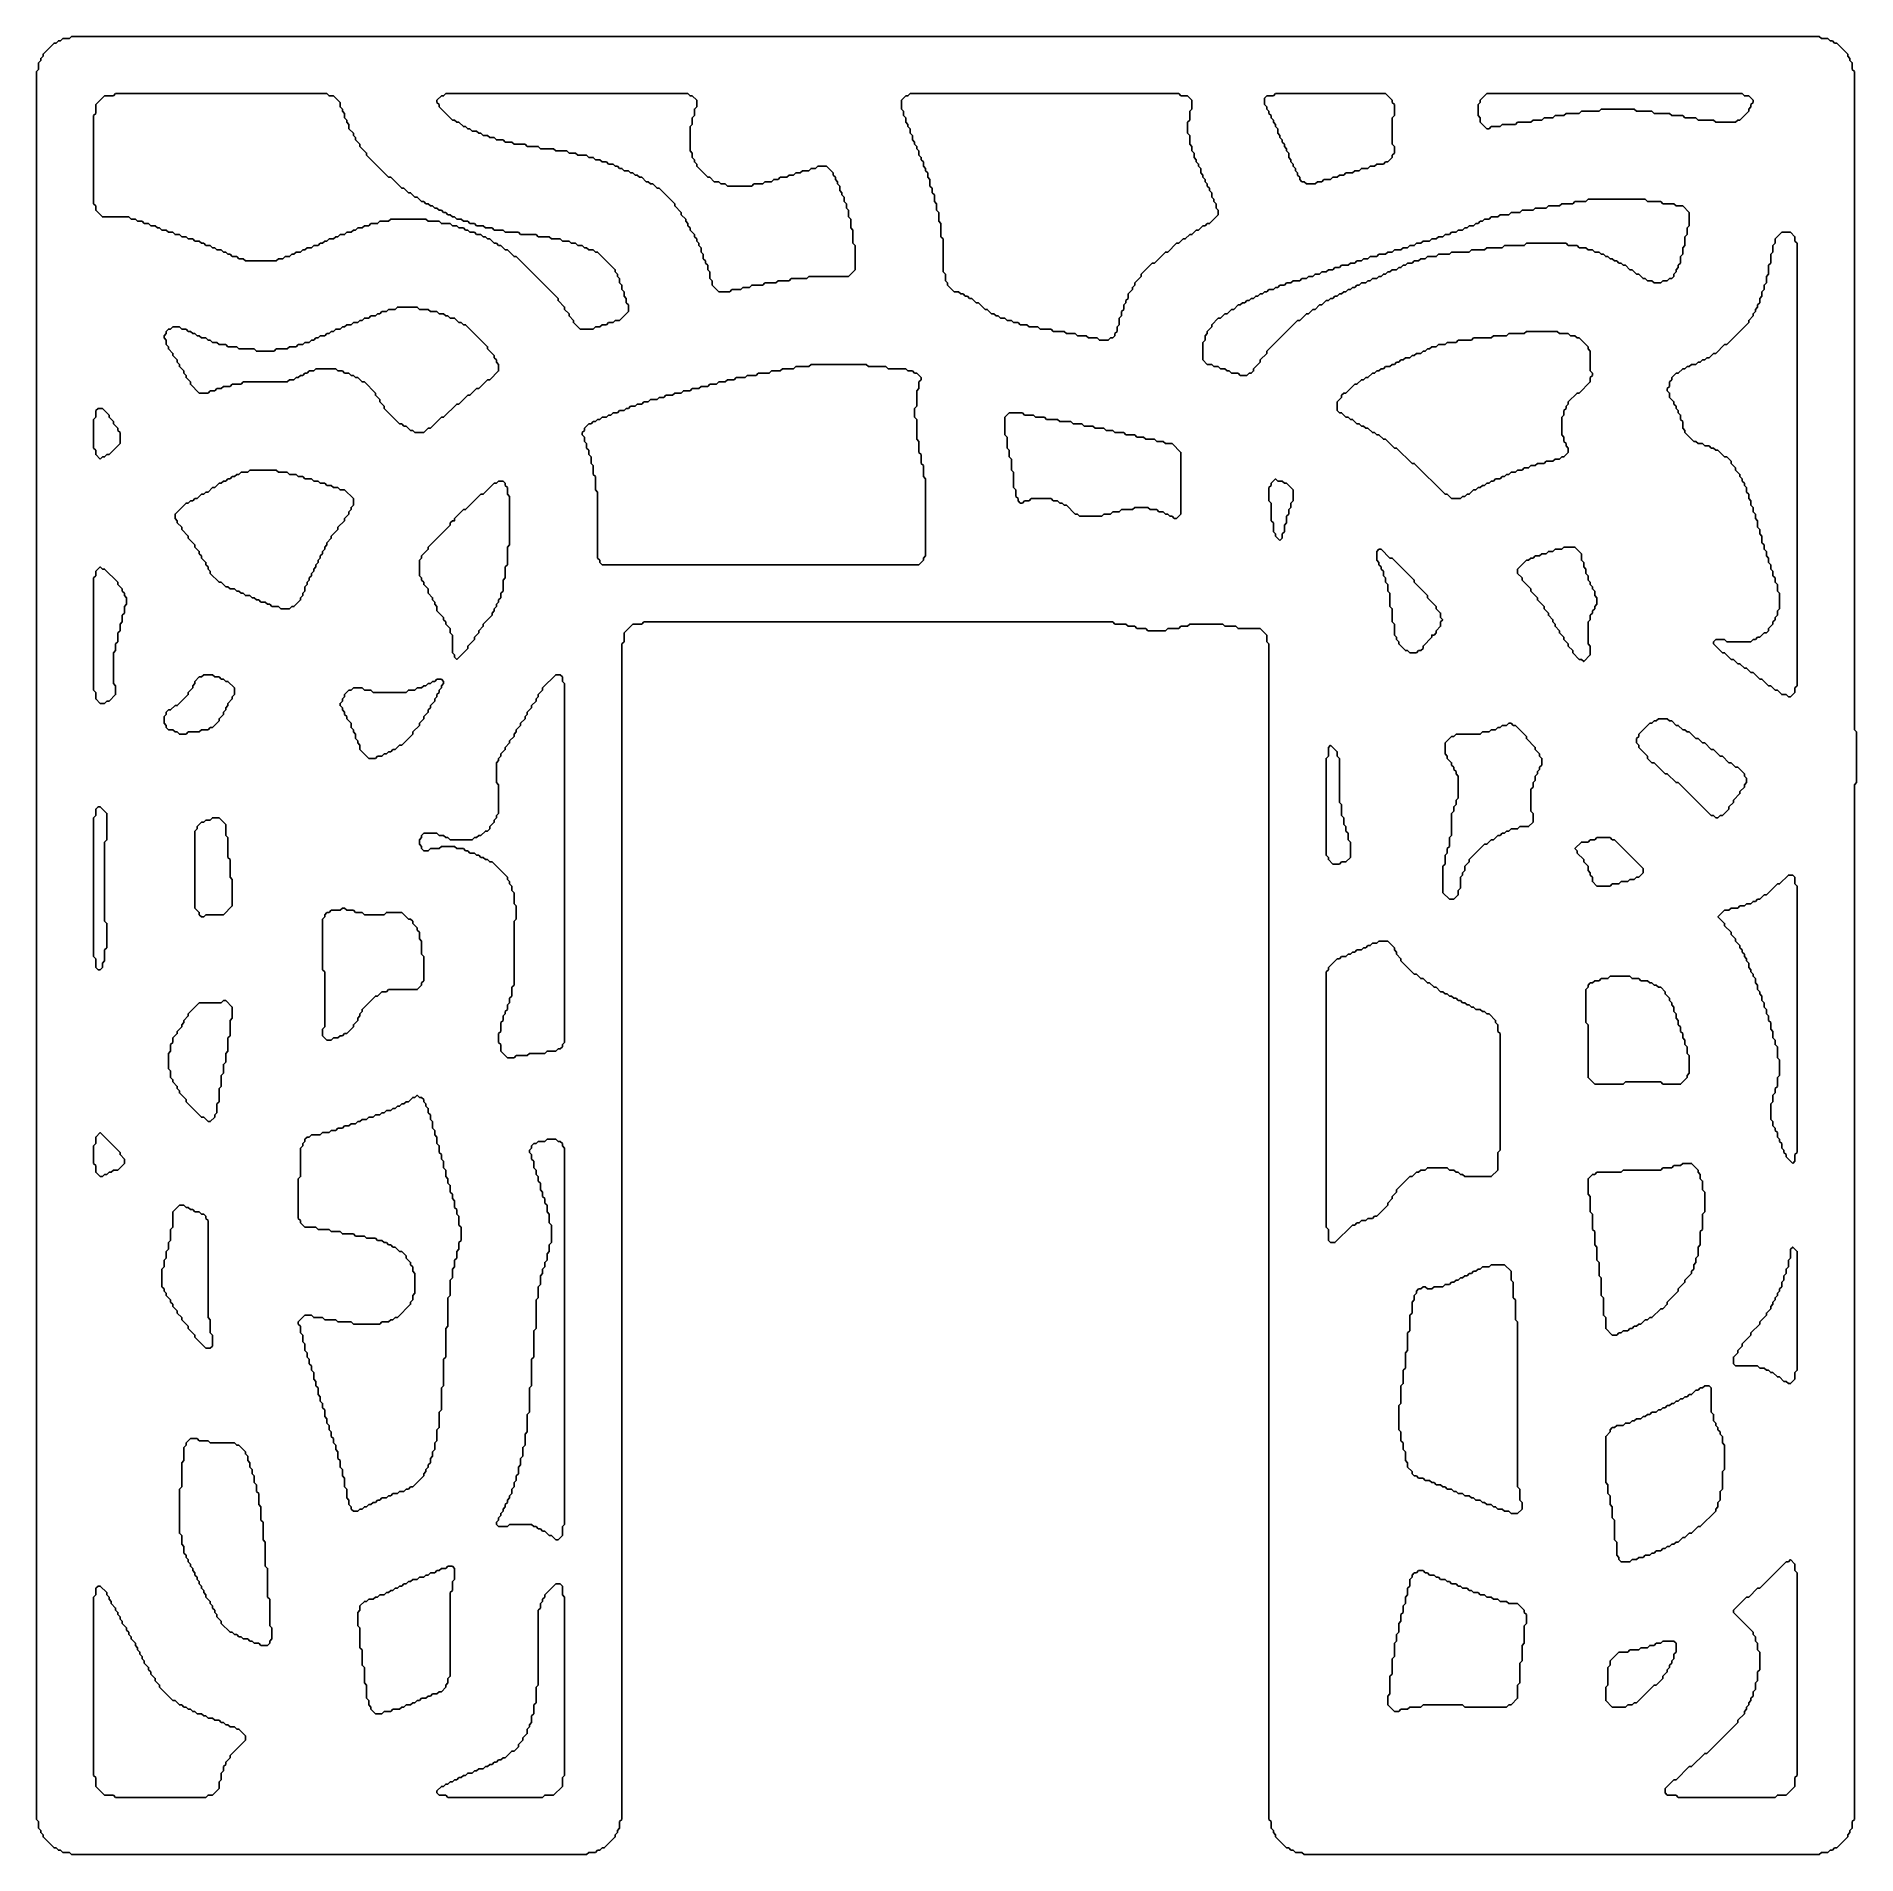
# Model space of a CAD drawing. Header units: millimetres. Extents: x -2 to 102, y -2 to 102.
import ezdxf

# ---------------------------------------------------------------- set-up
doc = ezdxf.new("R2010")
doc.units = ezdxf.units.MM
doc.layers.add('default', color=7, linetype='Continuous')

msp = doc.modelspace()

# ---------------------------------------------------------------- linework, layer by layer
at = {"layer": 'default'}
for points in [[(0.375, -1.625), (0.25, -1.5), (-0.125, -1.5), (-0.25, -1.375), (-0.375, -1.375), (-0.5, -1.25), (-0.625, -1.25), (-1.25, -0.625), (-1.25, -0.5), (-1.375, -0.375), (-1.375, -0.25), (-1.5, -0.125), (-1.5, 0.25), (-1.625, 0.375), (-1.625, 99.625), (-1.5, 99.75), (-1.5, 100.125), (-1.375, 100.25), (-1.375, 100.375), (-1.25, 100.5), (-1.25, 100.625), (-0.625, 101.25), (-0.5, 101.25), (-0.375, 101.375), (-0.25, 101.375), (-0.125, 101.5), (0.25, 101.5), (0.375, 101.625), (99.625, 101.625), (99.75, 101.5), (100.125, 101.5), (100.25, 101.375), (100.375, 101.375), (100.5, 101.25), (100.625, 101.25), (101.25, 100.625), (101.25, 100.5), (101.375, 100.375), (101.375, 100.25), (101.5, 100.125), (101.5, 99.75), (101.625, 99.625), (101.625, 62.25), (101.75, 62.125), (101.75, 59.25), (101.625, 59.125), (101.625, 0.375), (101.5, 0.25), (101.5, -0.125), (101.375, -0.25), (101.375, -0.375), (101.25, -0.5), (101.25, -0.625), (100.625, -1.25), (100.5, -1.25), (100.375, -1.375), (100.25, -1.375), (100.125, -1.5), (99.75, -1.5), (99.625, -1.625), (70.375, -1.625), (70.25, -1.5), (69.875, -1.5), (69.75, -1.375), (69.625, -1.375), (69.5, -1.25), (69.375, -1.25), (68.75, -0.625), (68.75, -0.5), (68.625, -0.375), (68.625, -0.25), (68.5, -0.125), (68.5, 0.25), (68.375, 0.375), (68.375, 67.125), (68.25, 67.25), (68.25, 67.625), (67.875, 68), (66.625, 68), (66.5, 68.125), (65.875, 68.125), (65.75, 68.25), (63.875, 68.25), (63.75, 68.125), (63.375, 68.125), (63.25, 68), (62.625, 68), (62.5, 67.875), (61.5, 67.875), (61.375, 68), (60.875, 68), (60.75, 68.125), (60.375, 68.125), (60.25, 68.25), (59.625, 68.25), (59.5, 68.375), (32.875, 68.375), (32.75, 68.25), (32.25, 68.25), (31.75, 67.75), (31.75, 67.25), (31.625, 67.125), (31.625, 0.375), (31.5, 0.25), (31.5, -0.125), (31.375, -0.25), (31.375, -0.375), (31.25, -0.5), (31.25, -0.625), (30.625, -1.25), (30.5, -1.25), (30.375, -1.375), (30.25, -1.375), (30.125, -1.5), (29.75, -1.5), (29.625, -1.625), (0.375, -1.625)], [(29.25, 85), (30, 85), (30.125, 85.125), (30.375, 85.125), (30.5, 85.25), (30.75, 85.25), (30.875, 85.375), (31.125, 85.375), (31.25, 85.5), (31.5, 85.5), (32, 86), (32, 86.375), (31.875, 86.5), (31.875, 86.75), (31.75, 86.875), (31.75, 87.125), (31.625, 87.25), (31.625, 87.5), (31.5, 87.625), (31.5, 87.875), (31.375, 88), (31.375, 88.125), (31.25, 88.25), (31.25, 88.375), (30.25, 89.375), (30.125, 89.375), (30, 89.5), (29.75, 89.5), (29.625, 89.625), (29.5, 89.625), (29.375, 89.75), (29.125, 89.75), (29, 89.875), (28.75, 89.875), (28.625, 90), (28.25, 90), (28.125, 90.125), (27.625, 90.125), (27.5, 90.25), (26.875, 90.25), (26.75, 90.375), (25.875, 90.375), (25.75, 90.5), (25, 90.5), (24.875, 90.625), (24.375, 90.625), (24.25, 90.75), (23.875, 90.75), (23.75, 90.875), (23.375, 90.875), (23.25, 91), (23, 91), (22.875, 91.125), (22.625, 91.125), (22.5, 91.25), (22.25, 91.25), (22.125, 91.375), (22, 91.375), (21.875, 91.5), (21.75, 91.5), (21.625, 91.625), (21.5, 91.625), (21.375, 91.75), (21.25, 91.75), (21.125, 91.875), (21, 91.875), (20.875, 92), (20.75, 92), (20.625, 92.125), (20.5, 92.125), (20.375, 92.25), (20.25, 92.25), (20, 92.5), (19.875, 92.5), (19.625, 92.75), (19.5, 92.75), (19.25, 93), (19.125, 93), (18.5, 93.625), (18.375, 93.625), (17.125, 94.875), (17.125, 95), (16.75, 95.375), (16.75, 95.5), (16.5, 95.75), (16.5, 95.875), (16.375, 96), (16.375, 96.125), (16.125, 96.375), (16.125, 96.625), (16, 96.75), (16, 96.875), (15.875, 97), (15.875, 97.25), (15.75, 97.375), (15.75, 97.5), (15.625, 97.625), (15.625, 97.875), (15.25, 98.25), (15, 98.25), (14.875, 98.375), (2.875, 98.375), (2.75, 98.25), (2.25, 98.25), (1.75, 97.75), (1.75, 97.25), (1.625, 97.125), (1.625, 92.125), (1.75, 92), (1.75, 91.75), (2.125, 91.375), (3.625, 91.375), (3.75, 91.25), (4, 91.25), (4.125, 91.125), (4.375, 91.125), (4.5, 91), (4.75, 91), (4.875, 90.875), (5.125, 90.875), (5.25, 90.75), (5.375, 90.75), (5.5, 90.625), (5.75, 90.625), (5.875, 90.5), (6.125, 90.5), (6.25, 90.375), (6.5, 90.375), (6.625, 90.25), (6.875, 90.25), (7, 90.125), (7.25, 90.125), (7.375, 90), (7.625, 90), (7.75, 89.875), (7.875, 89.875), (8, 89.75), (8.25, 89.75), (8.375, 89.625), (8.5, 89.625), (8.625, 89.5), (8.875, 89.5), (9, 89.375), (9.125, 89.375), (9.25, 89.25), (9.375, 89.25), (9.5, 89.125), (9.75, 89.125), (9.875, 89), (10.125, 89), (10.25, 88.875), (12, 88.875), (12.125, 89), (12.375, 89), (12.5, 89.125), (12.75, 89.125), (12.875, 89.25), (13, 89.25), (13.125, 89.375), (13.375, 89.375), (13.5, 89.5), (13.625, 89.5), (13.75, 89.625), (14, 89.625), (14.125, 89.75), (14.375, 89.75), (14.5, 89.875), (14.625, 89.875), (14.75, 90), (14.875, 90), (15, 90.125), (15.25, 90.125), (15.375, 90.25), (15.5, 90.25), (15.625, 90.375), (15.875, 90.375), (16, 90.5), (16.25, 90.5), (16.375, 90.625), (16.5, 90.625), (16.625, 90.75), (16.875, 90.75), (17, 90.875), (17.25, 90.875), (17.375, 91), (17.75, 91), (17.875, 91.125), (18.375, 91.125), (18.5, 91.25), (20.5, 91.25), (20.625, 91.125), (21.25, 91.125), (21.375, 91), (21.875, 91), (22, 90.875), (22.25, 90.875), (22.375, 90.75), (22.625, 90.75), (22.75, 90.625), (22.875, 90.625), (23, 90.5), (23.25, 90.5), (23.375, 90.375), (23.625, 90.375), (23.75, 90.25), (23.875, 90.25), (24, 90.125), (24.125, 90.125), (24.375, 89.875), (24.5, 89.875), (24.625, 89.75), (24.75, 89.75), (25, 89.5), (25.125, 89.5), (25.5, 89.125), (25.625, 89.125), (28, 86.75), (28, 86.625), (28.375, 86.25), (28.375, 86.125), (28.625, 85.875), (28.625, 85.75), (28.875, 85.5), (28.875, 85.375), (29.25, 85)], [(37.125, 87.125), (37.75, 87.125), (37.875, 87.25), (38.375, 87.25), (38.5, 87.375), (38.875, 87.375), (39, 87.5), (39.625, 87.5), (39.75, 87.625), (40.375, 87.625), (40.5, 87.75), (41.125, 87.75), (41.25, 87.875), (42.125, 87.875), (42.25, 88), (44.5, 88), (44.875, 88.375), (44.875, 89.75), (44.75, 89.875), (44.75, 90.625), (44.625, 90.75), (44.625, 91.25), (44.5, 91.375), (44.5, 91.75), (44.375, 91.875), (44.375, 92.125), (44.25, 92.25), (44.25, 92.5), (44.125, 92.625), (44.125, 92.75), (44, 92.875), (44, 93.125), (43.875, 93.25), (43.875, 93.375), (43.75, 93.5), (43.75, 93.625), (43.625, 93.75), (43.625, 93.875), (43.25, 94.25), (42.75, 94.25), (42.625, 94.125), (42.375, 94.125), (42.25, 94), (41.875, 94), (41.75, 93.875), (41.5, 93.875), (41.375, 93.75), (41.125, 93.75), (41, 93.625), (40.625, 93.625), (40.5, 93.5), (40.25, 93.5), (40.125, 93.375), (39.75, 93.375), (39.625, 93.25), (39.125, 93.25), (39, 93.125), (37.625, 93.125), (37.5, 93.25), (37.25, 93.25), (37.125, 93.375), (36.875, 93.375), (36.625, 93.625), (36.5, 93.625), (35.875, 94.25), (35.875, 94.375), (35.75, 94.5), (35.75, 94.625), (35.625, 94.75), (35.625, 95), (35.5, 95.125), (35.5, 96.5), (35.625, 96.625), (35.625, 97), (35.75, 97.125), (35.75, 97.5), (35.875, 97.625), (35.875, 98), (35.625, 98.25), (35.5, 98.25), (35.375, 98.375), (21.625, 98.375), (21.5, 98.25), (21.375, 98.25), (21.125, 98), (21.125, 97.875), (21.25, 97.75), (21.25, 97.625), (22, 96.875), (22.125, 96.875), (22.25, 96.75), (22.375, 96.75), (22.625, 96.5), (22.75, 96.5), (22.875, 96.375), (23, 96.375), (23.125, 96.25), (23.375, 96.25), (23.5, 96.125), (23.625, 96.125), (23.75, 96), (24, 96), (24.125, 95.875), (24.375, 95.875), (24.5, 95.75), (24.875, 95.75), (25, 95.625), (25.375, 95.625), (25.5, 95.5), (26.125, 95.5), (26.25, 95.375), (26.875, 95.375), (27, 95.25), (27.75, 95.25), (27.875, 95.125), (28.5, 95.125), (28.625, 95), (29, 95), (29.125, 94.875), (29.625, 94.875), (29.75, 94.75), (30, 94.75), (30.125, 94.625), (30.375, 94.625), (30.5, 94.5), (30.75, 94.5), (30.875, 94.375), (31.125, 94.375), (31.25, 94.25), (31.375, 94.25), (31.5, 94.125), (31.625, 94.125), (31.75, 94), (32, 94), (32.125, 93.875), (32.25, 93.875), (32.375, 93.75), (32.5, 93.75), (32.625, 93.625), (32.75, 93.625), (33, 93.375), (33.125, 93.375), (33.25, 93.25), (33.375, 93.25), (33.625, 93), (33.75, 93), (34.625, 92.125), (34.625, 92), (35, 91.625), (35, 91.5), (35.25, 91.25), (35.25, 91.125), (35.375, 91), (35.375, 90.875), (35.5, 90.75), (35.5, 90.625), (35.75, 90.375), (35.75, 90.25), (35.875, 90.125), (35.875, 90), (36, 89.875), (36, 89.75), (36.125, 89.625), (36.125, 89.375), (36.25, 89.25), (36.25, 89), (36.375, 88.875), (36.375, 88.75), (36.5, 88.625), (36.5, 88.375), (36.625, 88.25), (36.625, 87.875), (36.75, 87.75), (36.75, 87.5), (37.125, 87.125)], [(58.625, 84.5), (58.75, 84.375), (59.25, 84.375), (59.375, 84.5), (59.5, 84.5), (59.625, 84.625), (59.625, 84.75), (59.75, 84.875), (59.75, 85.125), (59.875, 85.25), (59.875, 85.625), (60, 85.75), (60, 86), (60.125, 86.125), (60.125, 86.375), (60.25, 86.5), (60.25, 86.625), (60.375, 86.75), (60.375, 87), (60.625, 87.25), (60.625, 87.375), (60.75, 87.5), (60.75, 87.625), (61.125, 88), (61.125, 88.125), (61.75, 88.75), (61.875, 88.75), (62.5, 89.375), (62.625, 89.375), (63.125, 89.875), (63.25, 89.875), (63.5, 90.125), (63.625, 90.125), (63.875, 90.375), (64, 90.375), (64.25, 90.625), (64.375, 90.625), (64.625, 90.875), (64.75, 90.875), (64.875, 91), (65, 91), (65.5, 91.5), (65.5, 91.75), (65.375, 91.875), (65.375, 92.125), (65.25, 92.25), (65.25, 92.375), (65.125, 92.5), (65.125, 92.75), (65, 92.875), (65, 93), (64.875, 93.125), (64.875, 93.25), (64.75, 93.375), (64.75, 93.5), (64.625, 93.625), (64.625, 93.75), (64.5, 93.875), (64.5, 94.125), (64.375, 94.25), (64.375, 94.375), (64.25, 94.5), (64.25, 94.625), (64.125, 94.75), (64.125, 95), (64, 95.125), (64, 95.375), (63.875, 95.5), (63.875, 96), (63.75, 96.125), (63.75, 96.75), (63.875, 96.875), (63.875, 97.375), (64, 97.5), (64, 98), (63.75, 98.25), (63.375, 98.25), (63.25, 98.375), (48, 98.375), (47.875, 98.25), (47.75, 98.25), (47.5, 98), (47.5, 97.5), (47.625, 97.375), (47.625, 97.125), (47.75, 97), (47.75, 96.75), (47.875, 96.625), (47.875, 96.5), (48, 96.375), (48, 96.125), (48.125, 96), (48.125, 95.75), (48.25, 95.625), (48.25, 95.5), (48.375, 95.375), (48.375, 95.25), (48.5, 95.125), (48.5, 94.875), (48.625, 94.75), (48.625, 94.625), (48.75, 94.5), (48.75, 94.25), (48.875, 94.125), (48.875, 94), (49, 93.875), (49, 93.625), (49.125, 93.5), (49.125, 93.125), (49.25, 93), (49.25, 92.75), (49.375, 92.625), (49.375, 92.25), (49.5, 92.125), (49.5, 91.75), (49.625, 91.625), (49.625, 91.125), (49.75, 91), (49.75, 90.25), (49.875, 90.125), (49.875, 88.25), (50, 88.125), (50, 87.75), (50.125, 87.625), (50.125, 87.5), (50.5, 87.125), (50.75, 87.125), (50.875, 87), (51, 87), (51.125, 86.875), (51.25, 86.875), (51.375, 86.75), (51.5, 86.75), (51.75, 86.5), (51.875, 86.5), (52.25, 86.125), (52.375, 86.125), (52.625, 85.875), (52.75, 85.875), (52.875, 85.75), (53, 85.75), (53.125, 85.625), (53.375, 85.625), (53.5, 85.5), (53.75, 85.5), (53.875, 85.375), (54.125, 85.375), (54.25, 85.25), (54.625, 85.25), (54.75, 85.125), (55.25, 85.125), (55.375, 85), (56, 85), (56.125, 84.875), (56.75, 84.875), (56.875, 84.75), (57.375, 84.75), (57.5, 84.625), (58, 84.625), (58.125, 84.5), (58.625, 84.5)], [(70.375, 93.375), (70.5, 93.25), (71, 93.25), (71.125, 93.375), (71.375, 93.375), (71.5, 93.5), (71.875, 93.5), (72, 93.625), (72.25, 93.625), (72.375, 93.75), (72.625, 93.75), (72.75, 93.875), (73.125, 93.875), (73.25, 94), (73.5, 94), (73.625, 94.125), (74, 94.125), (74.125, 94.25), (74.375, 94.25), (74.5, 94.375), (74.875, 94.375), (75, 94.5), (75.125, 94.5), (75.375, 94.75), (75.375, 94.875), (75.5, 95), (75.5, 95.375), (75.375, 95.5), (75.375, 97), (75.5, 97.125), (75.5, 97.75), (75.375, 97.875), (75.375, 98), (75, 98.375), (68.75, 98.375), (68.625, 98.25), (68.25, 98.25), (68.125, 98.125), (68.125, 97.75), (68.25, 97.625), (68.25, 97.5), (68.375, 97.375), (68.375, 97.25), (68.5, 97.125), (68.5, 97), (68.625, 96.875), (68.625, 96.75), (68.75, 96.625), (68.75, 96.5), (68.875, 96.375), (68.875, 96.125), (69, 96), (69, 95.875), (69.125, 95.75), (69.125, 95.625), (69.25, 95.5), (69.25, 95.375), (69.375, 95.25), (69.375, 95.125), (69.5, 95), (69.5, 94.75), (69.625, 94.625), (69.625, 94.5), (69.75, 94.375), (69.75, 94.25), (69.875, 94.125), (69.875, 94), (70, 93.875), (70, 93.75), (70.125, 93.625), (70.125, 93.5), (70.25, 93.375), (70.375, 93.375)], [(80.75, 96.375), (80.875, 96.375), (81, 96.5), (81.5, 96.5), (81.625, 96.625), (82.375, 96.625), (82.5, 96.75), (83.25, 96.75), (83.375, 96.875), (83.875, 96.875), (84, 97), (84.5, 97), (84.625, 97.125), (85.125, 97.125), (85.25, 97.25), (86, 97.25), (86.125, 97.375), (87.125, 97.375), (87.25, 97.5), (89.125, 97.5), (89.25, 97.375), (90.125, 97.375), (90.25, 97.25), (91.125, 97.25), (91.25, 97.125), (91.875, 97.125), (92, 97), (92.625, 97), (92.75, 96.875), (93.625, 96.875), (93.75, 96.75), (94.875, 96.75), (95, 96.875), (95.125, 96.875), (95.625, 97.375), (95.625, 97.5), (95.75, 97.625), (95.75, 97.75), (95.875, 97.875), (95.875, 98), (95.625, 98.25), (95.375, 98.25), (95.25, 98.375), (80.75, 98.375), (80.375, 98), (80.375, 97.875), (80.25, 97.75), (80.25, 97.125), (80.375, 97), (80.375, 96.75), (80.75, 96.375)], [(66.625, 82.5), (66.75, 82.375), (67.125, 82.375), (67.25, 82.5), (67.375, 82.5), (67.5, 82.625), (67.5, 82.75), (67.875, 83.125), (67.875, 83.25), (68.25, 83.625), (68.25, 83.75), (70, 85.5), (70.125, 85.5), (70.5, 85.875), (70.625, 85.875), (70.875, 86.125), (71, 86.125), (71.25, 86.375), (71.375, 86.375), (71.625, 86.625), (71.75, 86.625), (71.875, 86.75), (72, 86.75), (72.125, 86.875), (72.25, 86.875), (72.375, 87), (72.5, 87), (72.625, 87.125), (72.75, 87.125), (72.875, 87.25), (73, 87.25), (73.125, 87.375), (73.25, 87.375), (73.375, 87.5), (73.5, 87.5), (73.625, 87.625), (73.875, 87.625), (74, 87.75), (74.125, 87.75), (74.25, 87.875), (74.5, 87.875), (74.625, 88), (74.75, 88), (74.875, 88.125), (75, 88.125), (75.125, 88.25), (75.25, 88.25), (75.375, 88.375), (75.625, 88.375), (75.75, 88.5), (75.875, 88.5), (76, 88.625), (76.125, 88.625), (76.25, 88.75), (76.5, 88.75), (76.625, 88.875), (76.875, 88.875), (77, 89), (77.25, 89), (77.375, 89.125), (77.875, 89.125), (78, 89.25), (78.625, 89.25), (78.75, 89.375), (79.75, 89.375), (79.875, 89.5), (80.625, 89.5), (80.75, 89.625), (81.625, 89.625), (81.75, 89.75), (82.875, 89.75), (83, 89.875), (85.25, 89.875), (85.375, 89.75), (85.875, 89.75), (86, 89.625), (86.375, 89.625), (86.5, 89.5), (86.75, 89.5), (86.875, 89.375), (87.125, 89.375), (87.25, 89.25), (87.375, 89.25), (87.5, 89.125), (87.625, 89.125), (87.75, 89), (87.875, 89), (88, 88.875), (88.125, 88.875), (88.25, 88.75), (88.375, 88.75), (88.5, 88.625), (88.625, 88.625), (88.875, 88.375), (89, 88.375), (89.25, 88.125), (89.375, 88.125), (89.625, 87.875), (89.75, 87.875), (89.875, 87.75), (90.125, 87.75), (90.25, 87.625), (90.625, 87.625), (90.75, 87.75), (91, 87.75), (91.125, 87.875), (91.25, 87.875), (91.375, 88), (91.375, 88.125), (91.5, 88.25), (91.5, 88.375), (91.625, 88.5), (91.625, 88.625), (91.75, 88.75), (91.75, 89.125), (91.875, 89.25), (91.875, 89.625), (92, 89.75), (92, 90.25), (92.125, 90.375), (92.125, 90.75), (92.25, 90.875), (92.25, 91.625), (91.875, 92), (91.5, 92), (91.375, 92.125), (90.75, 92.125), (90.625, 92.25), (89.875, 92.25), (89.75, 92.375), (86.5, 92.375), (86.375, 92.25), (85.75, 92.25), (85.625, 92.125), (85, 92.125), (84.875, 92), (84.25, 92), (84.125, 91.875), (83.5, 91.875), (83.375, 91.75), (82.75, 91.75), (82.625, 91.625), (82.125, 91.625), (82, 91.5), (81.5, 91.5), (81.375, 91.375), (81, 91.375), (80.875, 91.25), (80.625, 91.25), (80.5, 91.125), (80.375, 91.125), (80.25, 91), (80.125, 91), (80, 90.875), (79.75, 90.875), (79.625, 90.75), (79.5, 90.75), (79.375, 90.625), (79.125, 90.625), (79, 90.5), (78.75, 90.5), (78.625, 90.375), (78.375, 90.375), (78.25, 90.25), (78, 90.25), (77.875, 90.125), (77.625, 90.125), (77.5, 90), (77.125, 90), (77, 89.875), (76.75, 89.875), (76.625, 89.75), (76.375, 89.75), (76.25, 89.625), (76, 89.625), (75.875, 89.5), (75.5, 89.5), (75.375, 89.375), (75.125, 89.375), (75, 89.25), (74.625, 89.25), (74.5, 89.125), (74.125, 89.125), (74, 89), (73.75, 89), (73.625, 88.875), (73.375, 88.875), (73.25, 88.75), (73, 88.75), (72.875, 88.625), (72.5, 88.625), (72.375, 88.5), (72.125, 88.5), (72, 88.375), (71.75, 88.375), (71.625, 88.25), (71.375, 88.25), (71.25, 88.125), (71, 88.125), (70.875, 88), (70.625, 88), (70.5, 87.875), (70.25, 87.875), (70.125, 87.75), (69.75, 87.75), (69.625, 87.625), (69.375, 87.625), (69.25, 87.5), (69, 87.5), (68.875, 87.375), (68.75, 87.375), (68.625, 87.25), (68.375, 87.25), (68.25, 87.125), (68.125, 87.125), (68, 87), (67.875, 87), (67.75, 86.875), (67.625, 86.875), (67.5, 86.75), (67.375, 86.75), (67.25, 86.625), (67.125, 86.625), (67, 86.5), (66.875, 86.5), (66.75, 86.375), (66.625, 86.375), (66.375, 86.125), (66.25, 86.125), (66, 85.875), (65.875, 85.875), (65.625, 85.625), (65.5, 85.625), (65.125, 85.25), (65.125, 85.125), (64.875, 84.875), (64.875, 84.75), (64.75, 84.625), (64.75, 84.375), (64.625, 84.25), (64.625, 83.25), (64.875, 83), (65.125, 83), (65.25, 82.875), (65.5, 82.875), (65.625, 82.75), (65.875, 82.75), (66, 82.625), (66.125, 82.625), (66.25, 82.5), (66.625, 82.5)], [(97.75, 64.25), (97.875, 64.125), (98, 64.125), (98.25, 64.375), (98.25, 64.625), (98.375, 64.75), (98.375, 89.875), (98.25, 90), (98.25, 90.25), (98, 90.5), (97.5, 90.5), (97.125, 90.125), (97.125, 89.875), (97, 89.75), (97, 89.375), (96.875, 89.25), (96.875, 88.75), (96.75, 88.625), (96.75, 88.125), (96.625, 88), (96.625, 87.625), (96.5, 87.5), (96.5, 87.25), (96.375, 87.125), (96.375, 86.875), (96.25, 86.75), (96.25, 86.5), (96.125, 86.375), (96.125, 86.25), (96, 86.125), (96, 86), (95.875, 85.875), (95.875, 85.75), (95.625, 85.5), (95.625, 85.375), (94.375, 84.125), (94.25, 84.125), (93.75, 83.625), (93.625, 83.625), (93.375, 83.375), (93.25, 83.375), (93.125, 83.25), (93, 83.25), (92.875, 83.125), (92.75, 83.125), (92.625, 83), (92.375, 83), (92.25, 82.875), (92.125, 82.875), (92, 82.75), (91.875, 82.75), (91.625, 82.5), (91.5, 82.5), (91.25, 82.25), (91.25, 82.125), (91.125, 82), (91.125, 81.75), (91, 81.625), (91, 81.5), (91.125, 81.375), (91.125, 81.125), (91.375, 80.875), (91.375, 80.75), (91.5, 80.625), (91.5, 80.5), (91.625, 80.375), (91.625, 80.25), (91.75, 80.125), (91.75, 79.875), (91.875, 79.75), (91.875, 79.375), (92, 79.25), (92, 79.125), (92.5, 78.625), (92.625, 78.625), (92.75, 78.5), (93, 78.5), (93.125, 78.375), (93.375, 78.375), (93.5, 78.25), (93.625, 78.25), (93.75, 78.125), (93.875, 78.125), (94.25, 77.75), (94.375, 77.75), (94.625, 77.5), (94.625, 77.375), (94.875, 77.125), (94.875, 77), (95.125, 76.75), (95.125, 76.625), (95.25, 76.5), (95.25, 76.375), (95.375, 76.25), (95.375, 76.125), (95.5, 76), (95.5, 75.75), (95.625, 75.625), (95.625, 75.375), (95.75, 75.25), (95.75, 75), (95.875, 74.875), (95.875, 74.625), (96, 74.5), (96, 74.25), (96.125, 74.125), (96.125, 73.75), (96.25, 73.625), (96.25, 73.375), (96.375, 73.25), (96.375, 72.875), (96.5, 72.75), (96.5, 72.5), (96.625, 72.375), (96.625, 72.125), (96.75, 72), (96.75, 71.75), (96.875, 71.625), (96.875, 71.375), (97, 71.25), (97, 71), (97.125, 70.875), (97.125, 70.625), (97.25, 70.5), (97.25, 70.125), (97.375, 70), (97.375, 69.125), (97.25, 69), (97.25, 68.75), (97.125, 68.625), (97.125, 68.5), (97, 68.375), (97, 68.25), (96.75, 68), (96.75, 67.875), (96.625, 67.75), (96.5, 67.75), (96.25, 67.5), (96.125, 67.5), (96, 67.375), (95.875, 67.375), (95.75, 67.25), (94.375, 67.25), (94.25, 67.375), (93.75, 67.375), (93.625, 67.25), (93.625, 67.125), (94.125, 66.625), (94.25, 66.625), (94.625, 66.25), (94.75, 66.25), (95, 66), (95.125, 66), (95.375, 65.75), (95.5, 65.75), (95.75, 65.5), (95.875, 65.5), (96.25, 65.125), (96.375, 65.125), (96.75, 64.75), (96.875, 64.75), (97.125, 64.5), (97.25, 64.5), (97.5, 64.25), (97.75, 64.25)], [(19.75, 79.25), (19.875, 79.125), (20.375, 79.125), (20.625, 79.375), (20.75, 79.375), (21.375, 80), (21.5, 80), (22.25, 80.75), (22.375, 80.75), (22.875, 81.25), (23, 81.25), (23.375, 81.625), (23.5, 81.625), (24, 82.125), (24.125, 82.125), (24.625, 82.625), (24.625, 83), (24.5, 83.125), (24.5, 83.25), (24.375, 83.375), (24.375, 83.5), (24, 83.875), (24, 84), (22.75, 85.25), (22.625, 85.25), (22.5, 85.375), (22.375, 85.375), (22.125, 85.625), (21.875, 85.625), (21.75, 85.75), (21.625, 85.75), (21.5, 85.875), (21.25, 85.875), (21.125, 86), (20.75, 86), (20.625, 86.125), (20.125, 86.125), (20, 86.25), (18.875, 86.25), (18.75, 86.125), (18.375, 86.125), (18.25, 86), (18, 86), (17.875, 85.875), (17.75, 85.875), (17.625, 85.75), (17.375, 85.75), (17.25, 85.625), (17, 85.625), (16.875, 85.5), (16.75, 85.5), (16.625, 85.375), (16.375, 85.375), (16.25, 85.25), (16, 85.25), (15.875, 85.125), (15.75, 85.125), (15.625, 85), (15.375, 85), (15.25, 84.875), (15.125, 84.875), (15, 84.75), (14.875, 84.75), (14.75, 84.625), (14.5, 84.625), (14.375, 84.5), (14.25, 84.5), (14.125, 84.375), (14, 84.375), (13.875, 84.25), (13.625, 84.25), (13.5, 84.125), (13.25, 84.125), (13.125, 84), (12.75, 84), (12.625, 83.875), (12, 83.875), (11.875, 83.75), (10.875, 83.75), (10.75, 83.875), (9.875, 83.875), (9.75, 84), (9.25, 84), (9.125, 84.125), (8.75, 84.125), (8.625, 84.25), (8.375, 84.25), (8.25, 84.375), (8.125, 84.375), (8, 84.5), (7.75, 84.5), (7.625, 84.625), (7.5, 84.625), (7.375, 84.75), (7.25, 84.75), (7.125, 84.875), (7, 84.875), (6.875, 85), (6.625, 85), (6.5, 85.125), (6.125, 85.125), (6, 85), (5.875, 85), (5.75, 84.875), (5.75, 84.75), (5.625, 84.625), (5.625, 84.5), (5.75, 84.375), (5.75, 84.125), (5.875, 84), (5.875, 83.875), (6.125, 83.625), (6.125, 83.5), (6.375, 83.25), (6.375, 83.125), (6.5, 83), (6.5, 82.875), (6.75, 82.625), (6.75, 82.5), (6.875, 82.375), (6.875, 82.25), (7.125, 82), (7.125, 81.875), (7.625, 81.375), (8.125, 81.375), (8.25, 81.5), (8.5, 81.5), (8.625, 81.625), (8.875, 81.625), (9, 81.75), (9.375, 81.75), (9.5, 81.875), (10, 81.875), (10.125, 82), (12.625, 82), (12.75, 82.125), (13, 82.125), (13.125, 82.25), (13.25, 82.25), (13.375, 82.375), (13.5, 82.375), (13.625, 82.5), (13.75, 82.5), (13.875, 82.625), (14.125, 82.625), (14.25, 82.75), (15.375, 82.75), (15.5, 82.625), (15.75, 82.625), (15.875, 82.5), (16.125, 82.5), (16.25, 82.375), (16.375, 82.375), (16.5, 82.25), (16.625, 82.25), (16.875, 82), (17, 82), (17.625, 81.375), (17.625, 81.25), (17.875, 81), (17.875, 80.875), (18.125, 80.625), (18.125, 80.5), (19, 79.625), (19.125, 79.625), (19.25, 79.5), (19.375, 79.5), (19.625, 79.25), (19.75, 79.25)], [(78.75, 75.375), (79.25, 75.375), (79.375, 75.5), (79.5, 75.5), (79.625, 75.625), (79.75, 75.625), (80, 75.875), (80.125, 75.875), (80.25, 76), (80.375, 76), (80.5, 76.125), (80.625, 76.125), (80.75, 76.25), (80.875, 76.25), (81, 76.375), (81.125, 76.375), (81.25, 76.5), (81.5, 76.5), (81.625, 76.625), (81.75, 76.625), (81.875, 76.75), (82, 76.75), (82.125, 76.875), (82.375, 76.875), (82.5, 77), (82.75, 77), (82.875, 77.125), (83.125, 77.125), (83.25, 77.25), (83.5, 77.25), (83.625, 77.375), (84, 77.375), (84.125, 77.5), (84.5, 77.5), (84.625, 77.625), (84.875, 77.625), (85, 77.75), (85.125, 77.75), (85.375, 78), (85.375, 78.25), (85.25, 78.375), (85.25, 78.5), (85.125, 78.625), (85.125, 78.875), (85, 79), (85, 80), (85.125, 80.125), (85.125, 80.375), (85.25, 80.5), (85.25, 80.625), (85.375, 80.75), (85.375, 80.875), (85.875, 81.375), (86, 81.375), (86.625, 82), (86.625, 82.25), (86.75, 82.375), (86.75, 82.5), (86.625, 82.625), (86.625, 83.75), (86.5, 83.875), (86.5, 84), (86, 84.5), (85.875, 84.5), (85.75, 84.625), (85.5, 84.625), (85.375, 84.75), (84.875, 84.75), (84.75, 84.875), (83, 84.875), (82.875, 84.75), (82, 84.75), (81.875, 84.625), (81.125, 84.625), (81, 84.5), (80, 84.5), (79.875, 84.375), (79.125, 84.375), (79, 84.25), (78.5, 84.25), (78.375, 84.125), (78, 84.125), (77.875, 84), (77.625, 84), (77.5, 83.875), (77.375, 83.875), (77.25, 83.75), (77.125, 83.75), (77, 83.625), (76.75, 83.625), (76.625, 83.5), (76.5, 83.5), (76.375, 83.375), (76.125, 83.375), (76, 83.25), (75.875, 83.25), (75.75, 83.125), (75.625, 83.125), (75.5, 83), (75.375, 83), (75.25, 82.875), (75, 82.875), (74.875, 82.75), (74.75, 82.75), (74.625, 82.625), (74.5, 82.625), (74.375, 82.5), (74.25, 82.5), (74, 82.25), (73.875, 82.25), (73.75, 82.125), (73.625, 82.125), (73.375, 81.875), (73.25, 81.875), (72.75, 81.375), (72.625, 81.375), (72.5, 81.25), (72.5, 81.125), (72.25, 80.875), (72.25, 80.375), (72.375, 80.25), (72.5, 80.25), (72.75, 80), (72.875, 80), (73, 79.875), (73.125, 79.875), (73.375, 79.625), (73.5, 79.625), (73.625, 79.5), (73.75, 79.5), (73.875, 79.375), (74, 79.375), (74.25, 79.125), (74.375, 79.125), (74.5, 79), (74.625, 79), (74.875, 78.75), (75, 78.75), (75.5, 78.25), (75.625, 78.25), (76.5, 77.375), (76.625, 77.375), (78.375, 75.625), (78.5, 75.625), (78.75, 75.375)], [(30.375, 71.75), (30.5, 71.625), (48.5, 71.625), (48.75, 71.875), (48.75, 72), (48.875, 72.125), (48.875, 76.5), (48.75, 76.625), (48.75, 77.25), (48.625, 77.375), (48.625, 77.875), (48.5, 78), (48.5, 78.625), (48.375, 78.75), (48.375, 79.875), (48.25, 80), (48.25, 80.5), (48.375, 80.625), (48.375, 81.5), (48.5, 81.625), (48.5, 82), (48.625, 82.125), (48.625, 82.25), (48.375, 82.5), (48.25, 82.5), (48.125, 82.625), (47.875, 82.625), (47.75, 82.75), (46.75, 82.75), (46.625, 82.875), (45.625, 82.875), (45.5, 83), (42.375, 83), (42.25, 82.875), (41.5, 82.875), (41.375, 82.75), (40.75, 82.75), (40.625, 82.625), (40.125, 82.625), (40, 82.5), (39.375, 82.5), (39.25, 82.375), (38.75, 82.375), (38.625, 82.25), (38.125, 82.25), (38, 82.125), (37.625, 82.125), (37.5, 82), (37.125, 82), (37, 81.875), (36.625, 81.875), (36.5, 81.75), (36.125, 81.75), (36, 81.625), (35.625, 81.625), (35.5, 81.5), (35.125, 81.5), (35, 81.375), (34.625, 81.375), (34.5, 81.25), (34.125, 81.25), (34, 81.125), (33.75, 81.125), (33.625, 81), (33.25, 81), (33.125, 80.875), (32.875, 80.875), (32.75, 80.75), (32.5, 80.75), (32.375, 80.625), (32.125, 80.625), (32, 80.5), (31.875, 80.5), (31.75, 80.375), (31.5, 80.375), (31.375, 80.25), (31.125, 80.25), (31, 80.125), (30.875, 80.125), (30.75, 80), (30.5, 80), (30.375, 79.875), (30.25, 79.875), (30.125, 79.75), (30, 79.75), (29.875, 79.625), (29.75, 79.625), (29.5, 79.375), (29.5, 79.25), (29.375, 79.125), (29.375, 79), (29.5, 78.875), (29.5, 78.625), (29.625, 78.5), (29.625, 78.25), (29.75, 78.125), (29.75, 77.875), (29.875, 77.75), (29.875, 77.375), (30, 77.25), (30, 76.75), (30.125, 76.625), (30.125, 75.875), (30.25, 75.75), (30.25, 72), (30.375, 71.875), (30.375, 71.75)], [(2, 77.625), (2.125, 77.75), (2.25, 77.75), (2.375, 77.875), (2.5, 77.875), (3.125, 78.5), (3.125, 79.125), (3, 79.25), (3, 79.375), (2.75, 79.625), (2.75, 79.75), (2.5, 80), (2.5, 80.125), (2.125, 80.5), (1.875, 80.5), (1.75, 80.375), (1.75, 80), (1.625, 79.875), (1.625, 78.25), (1.75, 78.125), (1.75, 77.875), (2, 77.625)], [(62.875, 74.375), (63, 74.25), (63.125, 74.25), (63.375, 74.5), (63.375, 78), (62.875, 78.5), (62.5, 78.5), (62.375, 78.625), (62, 78.625), (61.875, 78.75), (61.375, 78.75), (61.25, 78.875), (60.875, 78.875), (60.75, 79), (60.25, 79), (60.125, 79.125), (59.625, 79.125), (59.5, 79.25), (59.125, 79.25), (59, 79.375), (58.5, 79.375), (58.375, 79.5), (57.875, 79.5), (57.75, 79.625), (57.25, 79.625), (57.125, 79.75), (56.5, 79.75), (56.375, 79.875), (55.75, 79.875), (55.625, 80), (55.125, 80), (55, 80.125), (54.5, 80.125), (54.375, 80.25), (53.625, 80.25), (53.375, 80), (53.375, 79), (53.5, 78.875), (53.5, 78.25), (53.625, 78.125), (53.625, 77.75), (53.75, 77.625), (53.75, 77), (53.875, 76.875), (53.875, 76), (54, 75.875), (54, 75.5), (54.125, 75.375), (54.125, 75.25), (54.25, 75.125), (54.375, 75.125), (54.5, 75.25), (54.75, 75.25), (54.875, 75.375), (56, 75.375), (56.125, 75.25), (56.375, 75.25), (56.5, 75.125), (56.625, 75.125), (56.75, 75), (56.875, 75), (57.375, 74.5), (57.5, 74.5), (57.625, 74.375), (58.875, 74.375), (59, 74.5), (59.375, 74.5), (59.5, 74.625), (59.875, 74.625), (60, 74.75), (60.625, 74.75), (60.75, 74.875), (61.5, 74.875), (61.625, 74.75), (62, 74.75), (62.125, 74.625), (62.375, 74.625), (62.5, 74.5), (62.625, 74.5), (62.75, 74.375), (62.875, 74.375)], [(12.125, 69.25), (12.25, 69.125), (12.75, 69.125), (12.875, 69.25), (13, 69.25), (13.375, 69.625), (13.375, 69.75), (13.5, 69.875), (13.5, 70), (13.625, 70.125), (13.625, 70.375), (13.75, 70.5), (13.75, 70.625), (13.875, 70.75), (13.875, 70.875), (14, 71), (14, 71.125), (14.125, 71.25), (14.125, 71.375), (14.25, 71.5), (14.25, 71.625), (14.375, 71.75), (14.375, 71.875), (14.5, 72), (14.5, 72.125), (14.625, 72.25), (14.625, 72.375), (14.75, 72.5), (14.75, 72.625), (14.875, 72.75), (14.875, 72.875), (15.125, 73.125), (15.125, 73.25), (15.5, 73.625), (15.5, 73.75), (15.875, 74.125), (15.875, 74.25), (16.125, 74.5), (16.125, 74.625), (16.25, 74.75), (16.25, 74.875), (16.375, 75), (16.375, 75.375), (15.875, 75.875), (15.625, 75.875), (15.5, 76), (15.25, 76), (15.125, 76.125), (14.875, 76.125), (14.75, 76.25), (14.5, 76.25), (14.375, 76.375), (14.125, 76.375), (14, 76.5), (13.625, 76.5), (13.5, 76.625), (13.25, 76.625), (13.125, 76.75), (12.75, 76.75), (12.625, 76.875), (12.125, 76.875), (12, 77), (10.5, 77), (10.375, 76.875), (10, 76.875), (9.875, 76.75), (9.75, 76.75), (9.625, 76.625), (9.5, 76.625), (9.375, 76.5), (9.25, 76.5), (9.125, 76.375), (9, 76.375), (8.875, 76.25), (8.75, 76.25), (8.5, 76), (8.375, 76), (8.125, 75.75), (8, 75.75), (7.875, 75.625), (7.75, 75.625), (7.5, 75.375), (7.375, 75.375), (7.25, 75.25), (7.125, 75.25), (7, 75.125), (6.875, 75.125), (6.25, 74.5), (6.25, 74.25), (6.375, 74.125), (6.375, 74), (6.625, 73.75), (6.625, 73.625), (7, 73.25), (7, 73.125), (7.375, 72.75), (7.375, 72.625), (7.625, 72.375), (7.625, 72.25), (7.75, 72.125), (7.75, 72), (8, 71.75), (8, 71.625), (8.125, 71.5), (8.125, 71.375), (8.25, 71.25), (8.25, 71.125), (8.75, 70.625), (8.875, 70.625), (9.125, 70.375), (9.25, 70.375), (9.375, 70.25), (9.625, 70.25), (9.75, 70.125), (9.875, 70.125), (10, 70), (10.125, 70), (10.25, 69.875), (10.5, 69.875), (10.625, 69.75), (10.75, 69.75), (10.875, 69.625), (11, 69.625), (11.125, 69.5), (11.375, 69.5), (11.5, 69.375), (11.625, 69.375), (11.75, 69.25), (12.125, 69.25)], [(69, 73), (69.125, 73.125), (69.125, 73.375), (69.25, 73.5), (69.25, 73.875), (69.375, 74), (69.375, 74.375), (69.5, 74.5), (69.5, 74.75), (69.625, 74.875), (69.625, 75.125), (69.75, 75.25), (69.75, 75.875), (69.375, 76.25), (69.25, 76.25), (69.125, 76.375), (68.875, 76.375), (68.75, 76.5), (68.5, 76.25), (68.5, 76.125), (68.375, 76), (68.375, 75.25), (68.5, 75.125), (68.5, 74.125), (68.625, 74), (68.625, 73.5), (68.75, 73.375), (68.75, 73.25), (69, 73)], [(22.125, 66.375), (22.25, 66.25), (22.875, 66.875), (22.875, 67), (23.25, 67.375), (23.25, 67.5), (23.5, 67.75), (23.5, 67.875), (23.75, 68.125), (23.75, 68.25), (24.25, 68.75), (24.25, 68.875), (24.375, 69), (24.375, 69.125), (24.5, 69.25), (24.5, 69.375), (24.625, 69.5), (24.625, 69.625), (24.75, 69.75), (24.75, 70), (24.875, 70.125), (24.875, 70.75), (25, 70.875), (25, 71.5), (25.125, 71.625), (25.125, 72.625), (25.25, 72.75), (25.25, 75.5), (25.125, 75.625), (25.125, 76), (25, 76.125), (25, 76.25), (24.875, 76.375), (24.625, 76.375), (24.5, 76.25), (24.375, 76.25), (23.75, 75.625), (23.625, 75.625), (22.75, 74.75), (22.625, 74.75), (22.125, 74.25), (22.125, 74.125), (22, 74.125), (21.875, 74), (21.875, 73.875), (20.625, 72.625), (20.625, 72.5), (20.25, 72.125), (20.25, 72), (20.125, 71.875), (20.125, 71), (20.25, 70.875), (20.25, 70.75), (20.375, 70.625), (20.375, 70.5), (20.625, 70.25), (20.625, 70), (20.875, 69.75), (20.875, 69.625), (21, 69.5), (21, 69.375), (21.125, 69.25), (21.125, 69), (21.5, 68.625), (21.5, 68.5), (21.625, 68.375), (21.625, 68.25), (21.875, 68), (21.875, 67.75), (22, 67.625), (22, 66.625), (22.125, 66.5), (22.125, 66.375)], [(76.25, 66.75), (76.375, 66.625), (76.75, 66.625), (76.875, 66.75), (77, 66.75), (77.125, 66.875), (77.125, 67), (77.625, 67.5), (77.625, 67.625), (77.75, 67.625), (77.875, 67.75), (77.875, 67.875), (78.125, 68.125), (78.125, 68.375), (78.25, 68.5), (78.125, 68.625), (78.125, 68.875), (77.875, 69.125), (77.875, 69.25), (77.375, 69.75), (77.375, 69.875), (76.625, 70.625), (76.625, 70.75), (75.375, 72), (75.25, 72), (74.75, 72.5), (74.625, 72.5), (74.5, 72.375), (74.5, 71.875), (74.625, 71.75), (74.625, 71.625), (74.75, 71.5), (74.75, 71.375), (74.875, 71.25), (74.875, 71), (75, 70.875), (75, 70.625), (75.125, 70.5), (75.125, 70.125), (75.25, 70), (75.25, 69.25), (75.375, 69.125), (75.375, 68.375), (75.5, 68.25), (75.5, 67.625), (75.625, 67.5), (75.625, 67.375), (75.75, 67.25), (75.75, 67.125), (76.125, 66.75), (76.25, 66.75)], [(86.125, 66.25), (86.25, 66.125), (86.625, 66.5), (86.625, 67), (86.5, 67.125), (86.5, 68.375), (86.625, 68.5), (86.625, 68.75), (86.75, 68.875), (86.75, 69), (86.875, 69.125), (86.875, 69.25), (87, 69.375), (87, 69.75), (86.875, 69.875), (86.875, 70.125), (86.75, 70.25), (86.75, 70.375), (86.625, 70.5), (86.625, 70.625), (86.5, 70.75), (86.5, 71), (86.375, 71.125), (86.375, 71.375), (86.25, 71.5), (86.25, 71.75), (86.125, 71.875), (86.125, 72.25), (85.75, 72.625), (85.125, 72.625), (85, 72.5), (84.625, 72.5), (84.5, 72.375), (84.25, 72.375), (84.125, 72.25), (83.875, 72.25), (83.75, 72.125), (83.5, 72.125), (83.375, 72), (83.25, 72), (83.125, 71.875), (83, 71.875), (82.5, 71.375), (82.5, 71.125), (82.75, 70.875), (82.75, 70.75), (83.25, 70.25), (83.25, 70.125), (83.625, 69.75), (83.625, 69.625), (84, 69.25), (84, 69.125), (84.25, 68.875), (84.25, 68.75), (84.5, 68.5), (84.5, 68.375), (84.625, 68.25), (84.625, 68.125), (84.875, 67.875), (84.875, 67.75), (85.125, 67.5), (85.125, 67.375), (85.375, 67.125), (85.375, 67), (85.625, 66.75), (85.625, 66.625), (86, 66.25), (86.125, 66.25)], [(2, 63.75), (2.25, 63.75), (2.375, 63.875), (2.5, 63.875), (2.875, 64.25), (2.875, 64.75), (2.75, 64.875), (2.75, 66.625), (2.875, 66.75), (2.875, 67.125), (3, 67.25), (3, 67.75), (3.125, 67.875), (3.125, 68.25), (3.25, 68.375), (3.25, 68.75), (3.375, 68.875), (3.375, 69.25), (3.5, 69.375), (3.5, 69.75), (3.375, 69.875), (3.375, 70), (3.25, 70.125), (3.25, 70.25), (3, 70.5), (3, 70.625), (2.25, 71.375), (2.125, 71.375), (2, 71.5), (1.75, 71.25), (1.75, 71), (1.625, 70.875), (1.625, 64.5), (1.75, 64.375), (1.75, 64), (2, 63.75)], [(6.375, 62.125), (6.5, 62), (6.875, 62), (7, 62.125), (7.625, 62.125), (7.75, 62.25), (8.125, 62.25), (8.25, 62.375), (8.375, 62.375), (8.75, 62.75), (8.75, 62.875), (9, 63.125), (9, 63.25), (9.125, 63.375), (9.125, 63.5), (9.25, 63.625), (9.25, 63.75), (9.5, 64), (9.5, 64.125), (9.625, 64.25), (9.625, 64.625), (9.25, 65), (9.125, 65), (9, 65.125), (8.875, 65.125), (8.75, 65.25), (8.5, 65.25), (8.375, 65.375), (7.875, 65.375), (7.75, 65.25), (7.625, 65.25), (7.375, 65), (7.375, 64.875), (7.25, 64.75), (7.25, 64.625), (7, 64.375), (7, 64.25), (6.375, 63.625), (6.25, 63.625), (6, 63.375), (5.875, 63.375), (5.75, 63.25), (5.75, 63.125), (5.625, 63), (5.625, 62.625), (5.75, 62.5), (5.75, 62.375), (5.875, 62.25), (6.125, 62.25), (6.25, 62.125), (6.375, 62.125)], [(25.125, 43.625), (25.5, 43.625), (25.625, 43.75), (26.25, 43.75), (26.375, 43.875), (27.25, 43.875), (27.375, 44), (27.875, 44), (28, 44.125), (28.125, 44.125), (28.25, 44.25), (28.25, 44.375), (28.375, 44.5), (28.375, 64.875), (28.25, 65), (28.25, 65.25), (28.125, 65.375), (27.875, 65.375), (27.125, 64.625), (27.125, 64.5), (26.875, 64.25), (26.875, 64.125), (26.75, 64), (26.75, 63.875), (26.5, 63.625), (26.5, 63.5), (26.25, 63.25), (26.25, 63.125), (26.125, 63), (26.125, 62.875), (25.875, 62.625), (25.875, 62.5), (25.625, 62.25), (25.625, 62.125), (25.5, 62), (25.5, 61.875), (25.25, 61.625), (25.25, 61.5), (25, 61.25), (25, 61.125), (24.75, 60.875), (24.75, 60.75), (24.625, 60.625), (24.625, 60.5), (24.5, 60.375), (24.5, 59.25), (24.625, 59.125), (24.625, 57.5), (24.5, 57.375), (24.5, 57.25), (24.375, 57.125), (24.375, 57), (24.125, 56.75), (24.125, 56.625), (24, 56.5), (23.875, 56.5), (23.625, 56.25), (23.5, 56.25), (23.375, 56.125), (23.25, 56.125), (23.125, 56), (21.875, 56), (21.75, 56.125), (21.625, 56.125), (21.5, 56.25), (21.25, 56.25), (21.125, 56.375), (20.375, 56.375), (20.25, 56.25), (20.25, 56.125), (20.125, 56), (20.125, 55.75), (20.25, 55.625), (20.25, 55.5), (20.375, 55.375), (20.625, 55.375), (20.75, 55.5), (21.25, 55.5), (21.375, 55.625), (22.125, 55.625), (22.25, 55.5), (22.625, 55.5), (22.75, 55.375), (22.875, 55.375), (23, 55.25), (23.25, 55.25), (23.375, 55.125), (23.5, 55.125), (23.625, 55), (23.75, 55), (23.875, 54.875), (24, 54.875), (24.125, 54.75), (24.25, 54.75), (25.125, 53.875), (25.125, 53.75), (25.25, 53.625), (25.25, 53.5), (25.375, 53.375), (25.375, 53.125), (25.5, 53), (25.5, 52.375), (25.625, 52.25), (25.625, 51.5), (25.5, 51.375), (25.5, 47.75), (25.375, 47.625), (25.375, 47.125), (25.25, 47), (25.25, 46.75), (25.125, 46.625), (25.125, 46.375), (25, 46.25), (25, 46.125), (24.875, 46), (24.875, 45.75), (24.75, 45.625), (24.75, 45.125), (24.625, 45), (24.625, 44.5), (24.75, 44.375), (24.75, 44), (25.125, 43.625)], [(17.25, 60.625), (17.625, 60.625), (17.75, 60.75), (18, 60.75), (18.125, 60.875), (18.25, 60.875), (18.375, 61), (18.5, 61), (18.625, 61.125), (18.75, 61.125), (19, 61.375), (19.125, 61.375), (19.75, 62), (19.75, 62.125), (20.125, 62.5), (20.125, 62.625), (20.375, 62.875), (20.375, 63), (20.625, 63.25), (20.625, 63.375), (20.75, 63.5), (20.75, 63.625), (21, 63.875), (21, 64), (21.125, 64.125), (21.125, 64.25), (21.25, 64.375), (21.25, 64.5), (21.375, 64.625), (21.375, 64.75), (21.5, 64.875), (21.5, 65), (21.375, 65.125), (21.125, 65.125), (21, 65), (20.875, 65), (20.75, 64.875), (20.625, 64.875), (20.5, 64.75), (20.375, 64.75), (20.25, 64.625), (20, 64.625), (19.875, 64.5), (19.5, 64.5), (19.375, 64.375), (17.5, 64.375), (17.375, 64.5), (17, 64.5), (16.875, 64.625), (16.375, 64.625), (16.25, 64.5), (16.125, 64.5), (15.875, 64.25), (15.875, 64.125), (15.75, 64), (15.75, 63.875), (15.625, 63.75), (15.625, 63.625), (15.75, 63.5), (15.75, 63.375), (15.875, 63.25), (15.875, 63.125), (16, 63), (16, 62.875), (16.25, 62.625), (16.25, 62.375), (16.375, 62.25), (16.375, 62.125), (16.5, 62), (16.5, 61.75), (16.625, 61.625), (16.625, 61.5), (16.75, 61.375), (16.75, 61.125), (17.25, 60.625)], [(78.625, 52.625), (78.875, 52.625), (79.125, 52.875), (79.125, 53.125), (79.25, 53.25), (79.25, 53.875), (79.375, 54), (79.375, 54.125), (79.5, 54.25), (79.5, 54.5), (79.75, 54.75), (79.75, 54.875), (80.625, 55.75), (80.75, 55.75), (81, 56), (81.125, 56), (81.375, 56.25), (81.5, 56.25), (81.625, 56.375), (81.75, 56.375), (81.875, 56.5), (82, 56.5), (82.125, 56.625), (82.5, 56.625), (82.625, 56.75), (83.125, 56.75), (83.375, 57), (83.375, 57.5), (83.25, 57.625), (83.25, 58.875), (83.375, 59), (83.375, 59.25), (83.5, 59.375), (83.5, 59.625), (83.625, 59.75), (83.625, 59.875), (83.75, 60), (83.75, 60.125), (83.875, 60.25), (83.875, 60.625), (83.75, 60.75), (83.75, 60.875), (83.5, 61.125), (83.5, 61.25), (83, 61.75), (83, 61.875), (82.375, 62.5), (82.25, 62.5), (82.125, 62.625), (82, 62.625), (81.875, 62.5), (81.625, 62.5), (81.5, 62.375), (81.375, 62.375), (81.25, 62.25), (81, 62.25), (80.875, 62.125), (80.5, 62.125), (80.375, 62), (79, 62), (78.875, 61.875), (78.75, 61.875), (78.375, 61.5), (78.375, 60.875), (78.5, 60.75), (78.5, 60.625), (78.75, 60.375), (78.75, 60.25), (78.875, 60.125), (78.875, 60), (79, 59.875), (79, 59.75), (79.125, 59.625), (79.125, 58.375), (79, 58.25), (79, 58), (78.875, 57.875), (78.875, 57.625), (78.75, 57.5), (78.75, 56.25), (78.625, 56.125), (78.625, 55.625), (78.5, 55.5), (78.5, 55.25), (78.375, 55.125), (78.375, 54.625), (78.25, 54.5), (78.25, 53), (78.625, 52.625)], [(93.625, 57.375), (93.75, 57.25), (93.875, 57.25), (94, 57.375), (94.125, 57.375), (94.5, 57.75), (94.5, 57.875), (94.75, 58.125), (94.75, 58.25), (95.125, 58.625), (95.125, 58.75), (95.375, 59), (95.375, 59.125), (95.5, 59.25), (95.5, 59.5), (95.375, 59.625), (95.375, 59.75), (95, 60.125), (94.875, 60.125), (94.625, 60.375), (94.5, 60.375), (94.125, 60.75), (94, 60.75), (93.625, 61.125), (93.5, 61.125), (93.125, 61.5), (93, 61.5), (92.75, 61.75), (92.625, 61.75), (92.25, 62.125), (92.125, 62.125), (92, 62.25), (91.875, 62.25), (91.625, 62.5), (91.5, 62.5), (91.25, 62.75), (91.125, 62.75), (91, 62.875), (90.5, 62.875), (90.375, 62.75), (90.25, 62.75), (90.125, 62.625), (90, 62.625), (89.375, 62), (89.375, 61.875), (89.25, 61.75), (89.25, 61.5), (89.375, 61.375), (89.375, 61.25), (89.875, 60.75), (89.875, 60.625), (90.125, 60.375), (90.25, 60.375), (90.875, 59.75), (91, 59.75), (91.5, 59.25), (91.625, 59.25), (93.5, 57.375), (93.625, 57.375)], [(72, 54.625), (72.375, 54.625), (72.5, 54.75), (72.75, 54.75), (73, 55), (73, 55.875), (72.875, 56), (72.875, 56.375), (72.75, 56.5), (72.75, 56.75), (72.625, 56.875), (72.625, 57.25), (72.5, 57.375), (72.5, 58), (72.375, 58.125), (72.375, 60.625), (72.25, 60.75), (72.25, 61), (71.875, 61.375), (71.75, 61.25), (71.75, 60.75), (71.625, 60.625), (71.625, 55.125), (71.75, 55), (71.75, 54.875), (72, 54.625)], [(1.75, 48.75), (1.875, 48.625), (2, 48.625), (2.125, 48.75), (2.125, 49), (2.25, 49.125), (2.25, 49.75), (2.375, 49.875), (2.375, 51.25), (2.25, 51.375), (2.25, 55.875), (2.375, 56), (2.375, 57.5), (2, 57.875), (1.875, 57.875), (1.75, 57.75), (1.75, 57.375), (1.625, 57.25), (1.625, 49.375), (1.75, 49.25), (1.75, 48.75)], [(7.625, 51.75), (7.75, 51.625), (7.875, 51.625), (8, 51.75), (9, 51.75), (9.5, 52.25), (9.5, 53.75), (9.375, 53.875), (9.375, 54.875), (9.25, 55), (9.25, 56.125), (9.125, 56.25), (9.125, 56.875), (8.75, 57.25), (8.375, 57.25), (8.25, 57.125), (8, 57.125), (7.875, 57), (7.75, 57), (7.5, 56.75), (7.5, 56.625), (7.375, 56.5), (7.375, 52.125), (7.625, 51.875), (7.625, 51.75)], [(87, 53.375), (87.75, 53.375), (87.875, 53.5), (88.25, 53.5), (88.375, 53.625), (88.75, 53.625), (88.875, 53.75), (89.125, 53.75), (89.25, 53.875), (89.375, 53.875), (89.625, 54.125), (89.625, 54.375), (88, 56), (87.875, 56), (87.75, 56.125), (87, 56.125), (86.875, 56), (86.625, 56), (86.5, 55.875), (86.125, 55.875), (85.75, 55.5), (85.875, 55.375), (85.875, 55.25), (86.25, 54.875), (86.25, 54.75), (86.5, 54.5), (86.5, 54.25), (86.625, 54.125), (86.625, 54), (86.75, 53.875), (86.75, 53.625), (87, 53.375)], [(98.125, 37.625), (98.25, 37.75), (98.25, 38.125), (98.375, 38.25), (98.375, 53.375), (98.25, 53.5), (98.25, 53.875), (98.125, 54), (97.875, 54), (97.375, 53.5), (97.25, 53.5), (96.625, 52.875), (96.5, 52.875), (96.25, 52.625), (96.125, 52.625), (96, 52.5), (95.875, 52.5), (95.75, 52.375), (95.5, 52.375), (95.375, 52.25), (95.125, 52.25), (95, 52.125), (94.625, 52.125), (94.5, 52), (94.25, 52), (93.875, 51.625), (94.25, 51.25), (94.25, 51.125), (94.625, 50.75), (94.625, 50.625), (94.875, 50.375), (94.875, 50.25), (95.125, 50), (95.125, 49.875), (95.25, 49.75), (95.25, 49.625), (95.375, 49.5), (95.375, 49.375), (95.5, 49.25), (95.5, 49.125), (95.625, 49), (95.625, 48.75), (95.75, 48.625), (95.75, 48.5), (95.875, 48.375), (95.875, 48.25), (96, 48.125), (96, 47.875), (96.125, 47.75), (96.125, 47.5), (96.25, 47.375), (96.25, 47.25), (96.375, 47.125), (96.375, 46.875), (96.5, 46.75), (96.5, 46.5), (96.625, 46.375), (96.625, 46.125), (96.75, 46), (96.75, 45.75), (96.875, 45.625), (96.875, 45.25), (97, 45.125), (97, 44.75), (97.125, 44.625), (97.125, 44.375), (97.25, 44.25), (97.25, 43.625), (97.375, 43.5), (97.375, 42.625), (97.25, 42.5), (97.25, 42), (97.125, 41.875), (97.125, 41.625), (97, 41.5), (97, 41.125), (96.875, 41), (96.875, 40.125), (97, 40), (97, 39.75), (97.125, 39.625), (97.125, 39.5), (97.25, 39.375), (97.25, 39.125), (97.375, 39), (97.375, 38.875), (97.5, 38.75), (97.5, 38.5), (97.625, 38.375), (97.625, 38.25), (97.75, 38.125), (97.75, 38), (98.125, 37.625)], [(14.875, 44.625), (15.125, 44.625), (15.25, 44.75), (15.5, 44.75), (15.625, 44.875), (15.75, 44.875), (15.875, 45), (16, 45), (16.375, 45.375), (16.375, 45.5), (16.625, 45.75), (16.625, 45.875), (16.75, 46), (16.75, 46.125), (16.875, 46.25), (16.875, 46.375), (17.625, 47.125), (17.75, 47.125), (18, 47.375), (18.25, 47.375), (18.375, 47.5), (20, 47.5), (20.25, 47.75), (20.25, 47.875), (20.375, 48), (20.375, 49.375), (20.25, 49.5), (20.25, 50.25), (20.125, 50.375), (20.125, 50.75), (20, 50.875), (20, 51), (19.75, 51.25), (19.75, 51.375), (19.625, 51.5), (19.5, 51.5), (19.125, 51.875), (18.25, 51.875), (18.125, 51.75), (17, 51.75), (16.875, 51.875), (16.5, 51.875), (16.375, 52), (16, 52), (15.875, 52.125), (15.75, 52.125), (15.625, 52), (15.125, 52), (15, 51.875), (14.875, 51.875), (14.75, 51.75), (14.75, 51.625), (14.625, 51.5), (14.625, 48.625), (14.75, 48.5), (14.75, 45.375), (14.625, 45.25), (14.625, 44.875), (14.875, 44.625)], [(71.75, 33.25), (71.875, 33.125), (72.125, 33.125), (73.125, 34.125), (73.25, 34.125), (73.375, 34.25), (73.5, 34.25), (73.625, 34.375), (73.875, 34.375), (74, 34.5), (74.25, 34.5), (74.375, 34.625), (74.5, 34.625), (75.125, 35.25), (75.125, 35.375), (75.375, 35.625), (75.375, 35.75), (75.625, 36), (75.625, 36.125), (76.375, 36.875), (76.5, 36.875), (76.75, 37.125), (76.875, 37.125), (77, 37.25), (77.25, 37.25), (77.375, 37.375), (78.5, 37.375), (78.625, 37.25), (78.875, 37.25), (79, 37.125), (79.125, 37.125), (79.25, 37), (79.375, 37), (79.5, 36.875), (81, 36.875), (81.375, 37.25), (81.375, 38.25), (81.5, 38.375), (81.5, 45), (81.375, 45.125), (81.375, 45.5), (81.25, 45.625), (81.25, 45.75), (80.875, 46.125), (80.75, 46.125), (80.625, 46.25), (80.5, 46.25), (80.375, 46.375), (80.125, 46.375), (80, 46.5), (79.875, 46.5), (79.75, 46.625), (79.625, 46.625), (79.5, 46.75), (79.375, 46.75), (79.25, 46.875), (79.125, 46.875), (79, 47), (78.875, 47), (78.75, 47.125), (78.625, 47.125), (78.5, 47.25), (78.375, 47.25), (78.25, 47.375), (78.125, 47.375), (77.875, 47.625), (77.75, 47.625), (77.5, 47.875), (77.375, 47.875), (77.125, 48.125), (77, 48.125), (76.75, 48.375), (76.625, 48.375), (75.875, 49.125), (75.875, 49.25), (75.625, 49.5), (75.625, 49.625), (75.5, 49.75), (75.5, 49.875), (75.125, 50.25), (74.625, 50.25), (74.5, 50.125), (74.25, 50.125), (74.125, 50), (74, 50), (73.875, 49.875), (73.75, 49.875), (73.625, 49.75), (73.375, 49.75), (73.25, 49.625), (73.125, 49.625), (73, 49.5), (72.875, 49.5), (72.75, 49.375), (72.5, 49.375), (72.375, 49.25), (72.25, 49.25), (71.75, 48.75), (71.75, 48.625), (71.625, 48.5), (71.625, 34), (71.75, 33.875), (71.75, 33.25)], [(86.875, 42.125), (88.5, 42.125), (88.625, 42.25), (90.625, 42.25), (90.75, 42.125), (91.75, 42.125), (92.125, 42.5), (92.125, 42.625), (92.25, 42.75), (92.25, 43.75), (92.125, 43.875), (92.125, 44.25), (92, 44.375), (92, 44.625), (91.875, 44.75), (91.875, 45), (91.75, 45.125), (91.75, 45.375), (91.625, 45.5), (91.625, 45.75), (91.5, 45.875), (91.5, 46.125), (91.375, 46.25), (91.375, 46.5), (91.25, 46.625), (91.25, 46.75), (91.125, 46.875), (91.125, 47), (90.875, 47.25), (90.875, 47.375), (90.625, 47.625), (90.5, 47.625), (90.375, 47.75), (90.25, 47.75), (90.125, 47.875), (90, 47.875), (89.875, 48), (89.5, 48), (89.375, 48.125), (89, 48.125), (88.875, 48.25), (87.75, 48.25), (87.625, 48.125), (87.25, 48.125), (87.125, 48), (86.875, 48), (86.75, 47.875), (86.625, 47.875), (86.5, 47.75), (86.5, 47.625), (86.375, 47.5), (86.375, 45.625), (86.5, 45.5), (86.5, 42.5), (86.875, 42.125)], [(8.125, 40), (8.25, 40), (8.5, 40.25), (8.5, 40.375), (8.625, 40.5), (8.625, 41), (8.75, 41.125), (8.75, 41.875), (8.875, 42), (8.875, 42.625), (9, 42.75), (9, 43.25), (9.125, 43.375), (9.125, 43.875), (9.25, 44), (9.25, 44.75), (9.375, 44.875), (9.375, 45.75), (9.5, 45.875), (9.5, 46.5), (9.125, 46.875), (9, 46.875), (8.875, 46.75), (7.625, 46.75), (7, 46.125), (7, 46), (6.75, 45.75), (6.75, 45.625), (6.625, 45.5), (6.625, 45.375), (6.375, 45.125), (6.375, 45), (6.125, 44.75), (6.125, 44.5), (6, 44.375), (6, 44), (5.875, 43.875), (5.875, 43), (6, 42.875), (6, 42.5), (6.125, 42.375), (6.125, 42.25), (6.375, 42), (6.375, 41.875), (6.5, 41.75), (6.5, 41.625), (6.875, 41.25), (6.875, 41.125), (7.75, 40.25), (7.875, 40.25), (8.125, 40)], [(16.25, 18), (16.375, 17.875), (16.625, 17.875), (16.75, 18), (16.875, 18), (17, 18.125), (17.125, 18.125), (17.25, 18.25), (17.375, 18.25), (17.5, 18.375), (17.625, 18.375), (17.75, 18.5), (17.875, 18.5), (18, 18.625), (18.25, 18.625), (18.375, 18.75), (18.5, 18.75), (18.625, 18.875), (18.875, 18.875), (19, 19), (19.25, 19), (19.375, 19.125), (19.5, 19.125), (19.625, 19.25), (19.75, 19.25), (20.375, 19.875), (20.375, 20), (20.5, 20.125), (20.5, 20.25), (20.625, 20.375), (20.625, 20.5), (20.75, 20.625), (20.75, 20.875), (20.875, 21), (20.875, 21.25), (21, 21.375), (21, 21.75), (21.125, 21.875), (21.125, 22.5), (21.25, 22.625), (21.25, 23.5), (21.375, 23.625), (21.375, 24.875), (21.5, 25), (21.5, 26.5), (21.625, 26.625), (21.625, 28.25), (21.75, 28.375), (21.75, 30), (21.875, 30.125), (21.875, 31), (22, 31.125), (22, 31.625), (22.125, 31.75), (22.125, 32.125), (22.25, 32.25), (22.25, 32.625), (22.375, 32.75), (22.375, 33.125), (22.5, 33.25), (22.5, 34), (22.375, 34.125), (22.375, 34.625), (22.25, 34.75), (22.25, 35), (22.125, 35.125), (22.125, 35.5), (22, 35.625), (22, 35.875), (21.875, 36), (21.875, 36.375), (21.75, 36.5), (21.75, 36.75), (21.625, 36.875), (21.625, 37.25), (21.5, 37.375), (21.5, 37.75), (21.375, 37.875), (21.375, 38.125), (21.25, 38.25), (21.25, 38.625), (21.125, 38.75), (21.125, 39.125), (21, 39.25), (21, 39.5), (20.875, 39.625), (20.875, 40), (20.75, 40.125), (20.75, 40.375), (20.625, 40.5), (20.625, 40.75), (20.5, 40.875), (20.5, 41), (20.375, 41.125), (20.375, 41.25), (20.25, 41.375), (20.125, 41.375), (20, 41.5), (19.875, 41.375), (19.75, 41.375), (19.5, 41.125), (19.375, 41.125), (19.25, 41), (19.125, 41), (19, 40.875), (18.875, 40.875), (18.75, 40.75), (18.625, 40.75), (18.5, 40.625), (18.25, 40.625), (18.125, 40.5), (18, 40.5), (17.875, 40.375), (17.625, 40.375), (17.5, 40.25), (17.25, 40.25), (17.125, 40.125), (16.875, 40.125), (16.75, 40), (16.625, 40), (16.5, 39.875), (16.25, 39.875), (16.125, 39.75), (15.875, 39.75), (15.75, 39.625), (15.5, 39.625), (15.375, 39.5), (15.125, 39.5), (15, 39.375), (14.625, 39.375), (14.5, 39.25), (14, 39.25), (13.875, 39.125), (13.75, 39.125), (13.625, 39), (13.625, 38.875), (13.5, 38.75), (13.5, 38.625), (13.375, 38.5), (13.375, 36.875), (13.25, 36.75), (13.25, 34.5), (13.375, 34.375), (13.375, 34.25), (13.625, 34), (14.25, 34), (14.375, 33.875), (15, 33.875), (15.125, 33.75), (15.625, 33.75), (15.75, 33.625), (16.375, 33.625), (16.5, 33.5), (17, 33.5), (17.125, 33.375), (17.625, 33.375), (17.75, 33.25), (18, 33.25), (18.125, 33.125), (18.25, 33.125), (18.375, 33), (18.5, 33), (18.625, 32.875), (18.75, 32.875), (19, 32.625), (19.125, 32.625), (19.375, 32.375), (19.375, 32.25), (19.625, 32), (19.625, 31.875), (19.75, 31.75), (19.75, 31.5), (19.875, 31.375), (19.875, 30.25), (19.75, 30.125), (19.75, 29.875), (19.625, 29.75), (19.625, 29.625), (18.875, 28.875), (18.75, 28.875), (18.625, 28.75), (18.5, 28.75), (18.375, 28.625), (18, 28.625), (17.875, 28.5), (16.375, 28.5), (16.25, 28.625), (15.5, 28.625), (15.375, 28.75), (14.75, 28.75), (14.625, 28.875), (14.125, 28.875), (14, 29), (13.625, 29), (13.25, 28.625), (13.25, 28.5), (13.375, 28.375), (13.375, 28), (13.5, 27.875), (13.5, 27.5), (13.625, 27.375), (13.625, 27), (13.75, 26.875), (13.75, 26.625), (13.875, 26.5), (13.875, 26.25), (14, 26.125), (14, 25.875), (14.125, 25.75), (14.125, 25.375), (14.25, 25.25), (14.25, 25), (14.375, 24.875), (14.375, 24.5), (14.5, 24.375), (14.5, 24.125), (14.625, 24), (14.625, 23.75), (14.75, 23.625), (14.75, 23.25), (14.875, 23.125), (14.875, 22.875), (15, 22.75), (15, 22.5), (15.125, 22.375), (15.125, 22.125), (15.25, 22), (15.25, 21.75), (15.375, 21.625), (15.375, 21.375), (15.5, 21.25), (15.5, 20.875), (15.625, 20.75), (15.625, 20.375), (15.75, 20.25), (15.75, 19.875), (15.875, 19.75), (15.875, 19.25), (16, 19.125), (16, 18.625), (16.125, 18.5), (16.125, 18.25), (16.25, 18.125), (16.25, 18)], [(2, 36.875), (2.125, 36.875), (2.25, 37), (2.375, 37), (2.5, 37.125), (2.625, 37.125), (2.75, 37.25), (3, 37.25), (3.375, 37.625), (3.375, 37.875), (3.125, 38.125), (3.125, 38.25), (2, 39.375), (1.75, 39.125), (1.75, 38.75), (1.625, 38.625), (1.625, 37.625), (1.75, 37.5), (1.75, 37.125), (2, 36.875)], [(27.875, 16.25), (28, 16.25), (28.25, 16.5), (28.25, 17), (28.375, 17.125), (28.375, 38.5), (28.25, 38.625), (28.25, 38.75), (28.125, 38.875), (28, 38.875), (27.875, 39), (27.375, 39), (27.25, 38.875), (26.875, 38.875), (26.75, 38.75), (26.625, 38.75), (26.5, 38.625), (26.5, 38.5), (26.375, 38.375), (26.375, 38.25), (26.5, 38.125), (26.5, 37.875), (26.625, 37.75), (26.625, 37.375), (26.75, 37.25), (26.75, 37), (26.875, 36.875), (26.875, 36.625), (27, 36.5), (27, 36.125), (27.125, 36), (27.125, 35.75), (27.25, 35.625), (27.25, 35.375), (27.375, 35.25), (27.375, 34.875), (27.5, 34.75), (27.5, 34.25), (27.625, 34.125), (27.625, 33.125), (27.5, 33), (27.5, 32.625), (27.375, 32.5), (27.375, 32.125), (27.25, 32), (27.25, 31.75), (27.125, 31.625), (27.125, 31.375), (27, 31.25), (27, 30.75), (26.875, 30.625), (26.875, 30), (26.75, 29.875), (26.75, 28.25), (26.625, 28.125), (26.625, 26.625), (26.5, 26.5), (26.5, 25), (26.375, 24.875), (26.375, 23.5), (26.25, 23.375), (26.25, 22.375), (26.125, 22.25), (26.125, 21.625), (26, 21.5), (26, 21), (25.875, 20.875), (25.875, 20.5), (25.75, 20.375), (25.75, 20), (25.625, 19.875), (25.625, 19.625), (25.5, 19.5), (25.5, 19.25), (25.375, 19.125), (25.375, 18.875), (25.25, 18.75), (25.25, 18.625), (25.125, 18.5), (25.125, 18.375), (25, 18.25), (25, 18.125), (24.875, 18), (24.875, 17.875), (24.75, 17.75), (24.75, 17.625), (24.625, 17.5), (24.625, 17.375), (24.5, 17.25), (24.5, 17.125), (24.625, 17), (25.125, 17), (25.25, 17.125), (26.5, 17.125), (26.625, 17), (26.75, 17), (26.875, 16.875), (27, 16.875), (27.125, 16.75), (27.25, 16.75), (27.5, 16.5), (27.625, 16.5), (27.875, 16.25)], [(87.875, 27.875), (88.125, 27.875), (88.25, 28), (88.375, 28), (88.5, 28.125), (88.75, 28.125), (88.875, 28.25), (89, 28.25), (89.125, 28.375), (89.25, 28.375), (89.375, 28.5), (89.5, 28.5), (89.75, 28.75), (89.875, 28.75), (90, 28.875), (90.125, 28.875), (90.625, 29.375), (90.75, 29.375), (91, 29.625), (91, 29.75), (91.625, 30.375), (91.625, 30.5), (92, 30.875), (92, 31), (92.375, 31.375), (92.375, 31.5), (92.5, 31.625), (92.5, 31.875), (92.625, 32), (92.625, 32.25), (92.75, 32.375), (92.75, 32.875), (92.875, 33), (92.875, 33.75), (93, 33.875), (93, 34.75), (93.125, 34.875), (93.125, 36), (93, 36.125), (93, 36.625), (92.875, 36.75), (92.875, 37), (92.75, 37.125), (92.75, 37.25), (92.375, 37.625), (91.875, 37.625), (91.75, 37.5), (91.375, 37.5), (91.25, 37.375), (90.75, 37.375), (90.625, 37.25), (88.5, 37.25), (88.375, 37.125), (87, 37.125), (86.875, 37), (86.75, 37), (86.5, 36.75), (86.5, 35.875), (86.625, 35.75), (86.625, 34.875), (86.75, 34.75), (86.75, 33.875), (86.875, 33.75), (86.875, 33), (87, 32.875), (87, 32.125), (87.125, 32), (87.125, 31.25), (87.25, 31.125), (87.25, 30.125), (87.375, 30), (87.375, 29), (87.5, 28.875), (87.5, 28.25), (87.875, 27.875)], [(8, 27.125), (8.25, 27.125), (8.375, 27.25), (8.375, 27.875), (8.25, 28), (8.25, 28.75), (8.125, 28.875), (8.125, 34.375), (8, 34.5), (8, 34.625), (7.875, 34.75), (7.75, 34.75), (7.625, 34.875), (7.375, 34.875), (7.25, 35), (7.125, 35), (7, 35.125), (6.875, 35.125), (6.75, 35.25), (6.5, 35.25), (6.125, 34.875), (6.125, 34), (6, 33.875), (6, 33.25), (5.875, 33.125), (5.875, 32.75), (5.75, 32.625), (5.75, 32.25), (5.625, 32.125), (5.625, 31.75), (5.5, 31.625), (5.5, 30.625), (5.625, 30.5), (5.625, 30.375), (5.75, 30.25), (5.75, 30.125), (6, 29.875), (6, 29.75), (6.125, 29.625), (6.125, 29.5), (6.375, 29.25), (6.375, 29.125), (6.625, 28.875), (6.625, 28.75), (7, 28.375), (7, 28.25), (7.375, 27.875), (7.375, 27.75), (8, 27.125)], [(97.75, 25.25), (97.875, 25.125), (98, 25.125), (98.25, 25.375), (98.25, 25.75), (98.375, 25.875), (98.375, 32.625), (98.125, 32.875), (98, 32.75), (98, 32.25), (97.875, 32.125), (97.875, 31.75), (97.75, 31.625), (97.75, 31.375), (97.625, 31.25), (97.625, 31), (97.5, 30.875), (97.5, 30.625), (97.375, 30.5), (97.375, 30.375), (97.25, 30.25), (97.25, 30.125), (97.125, 30), (97.125, 29.875), (97, 29.75), (97, 29.625), (96.875, 29.5), (96.875, 29.375), (96.625, 29.125), (96.625, 29), (96.25, 28.625), (96.25, 28.5), (95.75, 28), (95.75, 27.875), (95.25, 27.375), (95.25, 27.25), (95, 27), (95, 26.875), (94.75, 26.625), (94.75, 26.25), (94.875, 26.125), (96.125, 26.125), (96.25, 26), (96.5, 26), (96.625, 25.875), (96.75, 25.875), (96.875, 25.75), (97, 25.75), (97.25, 25.5), (97.375, 25.5), (97.625, 25.25), (97.75, 25.25)], [(82, 17.875), (82.125, 17.75), (82.5, 17.75), (82.75, 18), (82.75, 18.375), (82.625, 18.5), (82.625, 19.125), (82.5, 19.25), (82.5, 28.625), (82.375, 28.75), (82.375, 29.875), (82.25, 30), (82.25, 30.875), (82.125, 31), (82.125, 31.5), (81.75, 31.875), (81, 31.875), (80.875, 31.75), (80.5, 31.75), (80.375, 31.625), (80.25, 31.625), (80.125, 31.5), (80, 31.5), (79.875, 31.375), (79.75, 31.375), (79.625, 31.25), (79.5, 31.25), (79.375, 31.125), (79.25, 31.125), (79.125, 31), (79, 31), (78.875, 30.875), (78.75, 30.875), (78.625, 30.75), (78.375, 30.75), (78.25, 30.625), (77.75, 30.625), (77.625, 30.5), (77.375, 30.5), (77.25, 30.625), (77.125, 30.625), (77, 30.5), (76.875, 30.5), (76.75, 30.375), (76.75, 30.25), (76.625, 30.125), (76.625, 29.875), (76.5, 29.75), (76.5, 29.125), (76.375, 29), (76.375, 28.125), (76.25, 28), (76.25, 27), (76.125, 26.875), (76.125, 26), (76, 25.875), (76, 25.125), (75.875, 25), (75.875, 24), (75.75, 23.875), (75.75, 22.5), (75.875, 22.375), (75.875, 21.875), (76, 21.75), (76, 21.375), (76.125, 21.25), (76.125, 20.75), (76.25, 20.625), (76.25, 20.375), (76.5, 20.125), (76.5, 20), (76.625, 19.875), (76.75, 19.875), (76.875, 19.75), (77.125, 19.75), (77.25, 19.625), (77.5, 19.625), (77.625, 19.5), (77.75, 19.5), (77.875, 19.375), (78.125, 19.375), (78.25, 19.25), (78.375, 19.25), (78.5, 19.125), (78.75, 19.125), (78.875, 19), (79, 19), (79.125, 18.875), (79.375, 18.875), (79.5, 18.75), (79.75, 18.75), (79.875, 18.625), (80, 18.625), (80.125, 18.5), (80.375, 18.5), (80.5, 18.375), (80.625, 18.375), (80.75, 18.25), (81, 18.25), (81.125, 18.125), (81.25, 18.125), (81.375, 18), (81.625, 18), (81.75, 17.875), (82, 17.875)], [(88.25, 15.125), (88.375, 15), (88.875, 15), (89, 15.125), (89.25, 15.125), (89.375, 15.25), (89.625, 15.25), (89.75, 15.375), (90, 15.375), (90.125, 15.5), (90.25, 15.5), (90.375, 15.625), (90.625, 15.625), (90.75, 15.75), (90.875, 15.75), (91, 15.875), (91.125, 15.875), (91.25, 16), (91.375, 16), (91.5, 16.125), (91.625, 16.125), (91.875, 16.375), (92, 16.375), (92.25, 16.625), (92.375, 16.625), (92.75, 17), (92.875, 17), (93.75, 17.875), (93.75, 18), (93.875, 18.125), (93.875, 18.375), (94, 18.5), (94, 19), (94.125, 19.125), (94.125, 20.125), (94.25, 20.25), (94.25, 21.625), (94.125, 21.75), (94.125, 22.125), (94, 22.25), (94, 22.375), (93.875, 22.5), (93.875, 22.625), (93.75, 22.75), (93.75, 22.875), (93.625, 23), (93.625, 23.375), (93.5, 23.5), (93.5, 24.875), (93.375, 25), (93.125, 25), (93, 24.875), (92.875, 24.875), (92.75, 24.75), (92.625, 24.75), (92.375, 24.5), (92.25, 24.5), (92.125, 24.375), (92, 24.375), (91.875, 24.25), (91.75, 24.25), (91.625, 24.125), (91.5, 24.125), (91.375, 24), (91.25, 24), (91.125, 23.875), (91, 23.875), (90.875, 23.75), (90.75, 23.75), (90.625, 23.625), (90.5, 23.625), (90.375, 23.5), (90.125, 23.5), (90, 23.375), (89.875, 23.375), (89.75, 23.25), (89.625, 23.25), (89.5, 23.125), (89.25, 23.125), (89.125, 23), (89, 23), (88.875, 22.875), (88.625, 22.875), (88.5, 22.75), (88.125, 22.75), (88, 22.625), (87.875, 22.625), (87.75, 22.5), (87.75, 22.375), (87.5, 22.125), (87.5, 19.5), (87.625, 19.375), (87.625, 18.875), (87.75, 18.75), (87.75, 18.25), (87.875, 18.125), (87.875, 17.5), (88, 17.375), (88, 16.25), (88.125, 16.125), (88.125, 15.375), (88.25, 15.25), (88.25, 15.125)], [(11, 10.375), (11.125, 10.25), (11.5, 10.25), (11.625, 10.375), (11.625, 10.5), (11.75, 10.625), (11.75, 11.25), (11.625, 11.375), (11.625, 12.875), (11.5, 13), (11.5, 14.625), (11.375, 14.75), (11.375, 16.125), (11.25, 16.25), (11.25, 17.25), (11.125, 17.375), (11.125, 18.125), (11, 18.25), (11, 18.875), (10.875, 19), (10.875, 19.375), (10.75, 19.5), (10.75, 19.875), (10.625, 20), (10.625, 20.25), (10.5, 20.375), (10.5, 20.625), (10.375, 20.75), (10.375, 21), (10.25, 21.125), (10.25, 21.25), (9.875, 21.625), (9.75, 21.625), (9.625, 21.75), (8.25, 21.75), (8.125, 21.875), (7.625, 21.875), (7.5, 22), (7.125, 22), (6.875, 21.75), (6.875, 21.625), (6.75, 21.5), (6.75, 20.75), (6.625, 20.625), (6.625, 19.25), (6.5, 19.125), (6.5, 16.625), (6.625, 16.5), (6.625, 16), (6.75, 15.875), (6.75, 15.5), (6.875, 15.375), (6.875, 15.25), (7, 15.125), (7, 15), (7.125, 14.875), (7.125, 14.75), (7.25, 14.625), (7.25, 14.5), (7.375, 14.375), (7.375, 14.25), (7.5, 14.125), (7.5, 14), (7.625, 13.875), (7.625, 13.75), (7.75, 13.625), (7.75, 13.5), (7.875, 13.375), (7.875, 13.25), (8, 13.125), (8, 13), (8.25, 12.75), (8.25, 12.625), (8.375, 12.5), (8.375, 12.375), (8.5, 12.25), (8.5, 12.125), (8.625, 12), (8.625, 11.875), (8.875, 11.625), (8.875, 11.5), (9.375, 11), (9.5, 11), (9.625, 10.875), (9.75, 10.875), (9.875, 10.75), (10, 10.75), (10.125, 10.625), (10.375, 10.625), (10.5, 10.5), (10.625, 10.5), (10.75, 10.375), (11, 10.375)], [(17.625, 6.375), (18, 6.375), (18.125, 6.5), (18.5, 6.5), (18.625, 6.625), (19, 6.625), (19.125, 6.75), (19.25, 6.75), (19.375, 6.875), (19.625, 6.875), (19.75, 7), (19.875, 7), (20, 7.125), (20.125, 7.125), (20.25, 7.25), (20.5, 7.25), (20.625, 7.375), (20.75, 7.375), (20.875, 7.5), (21.125, 7.5), (21.25, 7.625), (21.375, 7.625), (21.625, 7.875), (21.625, 8), (21.75, 8.125), (21.75, 8.375), (21.875, 8.5), (21.875, 13.25), (22, 13.375), (22, 13.875), (22.125, 14), (22.125, 14.625), (22, 14.75), (21.75, 14.75), (21.625, 14.625), (21.375, 14.625), (21.25, 14.5), (21.125, 14.5), (21, 14.375), (20.75, 14.375), (20.625, 14.25), (20.5, 14.25), (20.375, 14.125), (20.125, 14.125), (20, 14), (19.75, 14), (19.625, 13.875), (19.5, 13.875), (19.375, 13.75), (19.25, 13.75), (19.125, 13.625), (19, 13.625), (18.875, 13.5), (18.75, 13.5), (18.625, 13.375), (18.5, 13.375), (18.375, 13.25), (18.25, 13.25), (18.125, 13.125), (17.875, 13.125), (17.75, 13), (17.625, 13), (17.5, 12.875), (17.25, 12.875), (17.125, 12.75), (17, 12.75), (16.75, 12.5), (16.75, 12.25), (16.625, 12.125), (16.625, 11.375), (16.75, 11.25), (16.75, 10.125), (16.875, 10), (16.875, 9.125), (17, 9), (17, 8.125), (17.125, 8), (17.125, 7.25), (17.25, 7.125), (17.25, 6.875), (17.375, 6.75), (17.375, 6.625), (17.625, 6.375)], [(75.5, 6.5), (75.75, 6.5), (75.875, 6.625), (76.25, 6.625), (76.375, 6.75), (77, 6.75), (77.125, 6.875), (79.375, 6.875), (79.5, 6.75), (81.875, 6.75), (82, 6.875), (82.125, 6.875), (82.5, 7.25), (82.5, 8), (82.625, 8.125), (82.625, 9.25), (82.75, 9.375), (82.75, 10.25), (82.875, 10.375), (82.875, 11.375), (83, 11.5), (83, 12), (82.875, 12.125), (82.875, 12.25), (82.5, 12.625), (82, 12.625), (81.875, 12.75), (81.5, 12.75), (81.375, 12.875), (81.125, 12.875), (81, 13), (80.75, 13), (80.625, 13.125), (80.375, 13.125), (80.25, 13.25), (80, 13.25), (79.875, 13.375), (79.75, 13.375), (79.625, 13.5), (79.375, 13.5), (79.25, 13.625), (79.125, 13.625), (79, 13.75), (78.75, 13.75), (78.625, 13.875), (78.5, 13.875), (78.375, 14), (78.125, 14), (78, 14.125), (77.875, 14.125), (77.75, 14.25), (77.5, 14.25), (77.375, 14.375), (77.25, 14.375), (77.125, 14.5), (76.875, 14.5), (76.75, 14.375), (76.625, 14.375), (76.5, 14.25), (76.5, 14.125), (76.375, 14), (76.375, 13.625), (76.25, 13.5), (76.25, 13.125), (76.125, 13), (76.125, 12.625), (76, 12.5), (76, 12.125), (75.875, 12), (75.875, 11.625), (75.75, 11.5), (75.75, 11), (75.625, 10.875), (75.625, 10.5), (75.5, 10.375), (75.5, 9.625), (75.375, 9.5), (75.375, 8.625), (75.25, 8.5), (75.25, 7.5), (75.125, 7.375), (75.125, 6.875), (75.5, 6.5)], [(91.5, 1.75), (91.625, 1.625), (97.125, 1.625), (97.25, 1.75), (97.75, 1.75), (98.25, 2.25), (98.25, 2.75), (98.375, 2.875), (98.375, 14.375), (98.25, 14.5), (98.25, 14.875), (98, 15.125), (97.875, 15), (97.75, 15), (96.25, 13.5), (96.125, 13.5), (95.625, 13), (95.5, 13), (94.75, 12.25), (94.75, 12.125), (95.875, 11), (95.875, 10.875), (96, 10.75), (96, 10.5), (96.125, 10.375), (96.125, 10), (96.25, 9.875), (96.25, 8.875), (96.125, 8.75), (96.125, 8.25), (96, 8.125), (96, 7.75), (95.875, 7.625), (95.875, 7.375), (95.75, 7.25), (95.75, 7.125), (95.625, 7), (95.625, 6.875), (95.5, 6.75), (95.5, 6.625), (95.375, 6.5), (95.375, 6.375), (95, 6), (95, 5.875), (93.25, 4.125), (93.125, 4.125), (92.375, 3.375), (92.25, 3.375), (91.5, 2.625), (91.375, 2.625), (90.875, 2.125), (90.875, 1.875), (91, 1.75), (91.5, 1.75)], [(2.75, 1.75), (2.875, 1.625), (8, 1.625), (8.125, 1.75), (8.375, 1.75), (8.75, 2.125), (8.75, 2.5), (8.875, 2.625), (8.875, 3), (9, 3.125), (9, 3.375), (9.125, 3.5), (9.125, 3.625), (9.375, 3.875), (9.375, 4), (10.25, 4.875), (10.25, 5.125), (9.875, 5.5), (9.75, 5.5), (9.625, 5.625), (9.375, 5.625), (9.25, 5.75), (9.125, 5.75), (9, 5.875), (8.875, 5.875), (8.75, 6), (8.5, 6), (8.375, 6.125), (8.125, 6.125), (8, 6.25), (7.875, 6.25), (7.75, 6.375), (7.5, 6.375), (7.375, 6.5), (7.25, 6.5), (7.125, 6.625), (7, 6.625), (6.875, 6.75), (6.75, 6.75), (6.625, 6.875), (6.5, 6.875), (6.25, 7.125), (6.125, 7.125), (5.375, 7.875), (5.375, 8), (5.125, 8.25), (5.125, 8.375), (4.875, 8.625), (4.875, 8.75), (4.75, 8.875), (4.75, 9), (4.5, 9.25), (4.5, 9.375), (4.375, 9.5), (4.375, 9.625), (4.25, 9.75), (4.25, 9.875), (4.125, 10), (4.125, 10.125), (4, 10.25), (4, 10.375), (3.75, 10.625), (3.75, 10.75), (3.625, 10.875), (3.625, 11), (3.5, 11.125), (3.5, 11.25), (3.25, 11.5), (3.25, 11.625), (3.125, 11.75), (3.125, 11.875), (3, 12), (3, 12.125), (2.875, 12.25), (2.875, 12.375), (2.625, 12.625), (2.625, 12.75), (2.5, 12.875), (2.5, 13), (2.375, 13.125), (2.375, 13.25), (2, 13.625), (1.875, 13.625), (1.75, 13.5), (1.75, 13.125), (1.625, 13), (1.625, 2.875), (1.75, 2.75), (1.75, 2.25), (2.25, 1.75), (2.75, 1.75)], [(21.625, 1.75), (21.75, 1.625), (27.125, 1.625), (27.25, 1.75), (27.75, 1.75), (28.25, 2.25), (28.25, 2.75), (28.375, 2.875), (28.375, 13), (28.25, 13.125), (28.25, 13.625), (28.125, 13.75), (27.875, 13.75), (27.25, 13.125), (27.25, 13), (27.125, 12.875), (27.125, 12.75), (27, 12.625), (27, 12.375), (26.875, 12.25), (26.875, 8), (26.75, 7.875), (26.75, 7), (26.625, 6.875), (26.625, 6.375), (26.5, 6.25), (26.5, 5.875), (26.375, 5.75), (26.375, 5.625), (26.25, 5.5), (26.25, 5.25), (26, 5), (26, 4.875), (25.75, 4.625), (25.75, 4.5), (25.5, 4.25), (25.375, 4.25), (25, 3.875), (24.875, 3.875), (24.75, 3.75), (24.625, 3.75), (24.5, 3.625), (24.375, 3.625), (24.25, 3.5), (24.125, 3.5), (24, 3.375), (23.875, 3.375), (23.75, 3.25), (23.5, 3.25), (23.375, 3.125), (23.25, 3.125), (23.125, 3), (22.875, 3), (22.75, 2.875), (22.625, 2.875), (22.5, 2.75), (22.375, 2.75), (22.25, 2.625), (22.125, 2.625), (22, 2.5), (21.875, 2.5), (21.75, 2.375), (21.625, 2.375), (21.5, 2.25), (21.375, 2.25), (21.125, 2), (21.125, 1.875), (21.25, 1.75), (21.625, 1.75)], [(87.875, 6.75), (88.625, 6.75), (88.75, 6.875), (89, 6.875), (89.125, 7), (89.25, 7), (90.25, 8), (90.375, 8), (90.75, 8.375), (90.75, 8.5), (91, 8.75), (91, 8.875), (91.125, 9), (91.125, 9.125), (91.25, 9.25), (91.25, 9.375), (91.375, 9.5), (91.375, 9.75), (91.5, 9.875), (91.5, 10.375), (91.375, 10.5), (90.75, 10.5), (90.625, 10.375), (90.375, 10.375), (90.25, 10.25), (90, 10.25), (89.875, 10.125), (89.5, 10.125), (89.375, 10), (88.875, 10), (88.75, 9.875), (88.25, 9.875), (87.75, 9.375), (87.75, 9.125), (87.625, 9), (87.625, 8), (87.5, 7.875), (87.5, 7.125), (87.875, 6.75)]]:
    msp.add_lwpolyline(points, dxfattribs=at)

doc.saveas('drawing.dxf')
